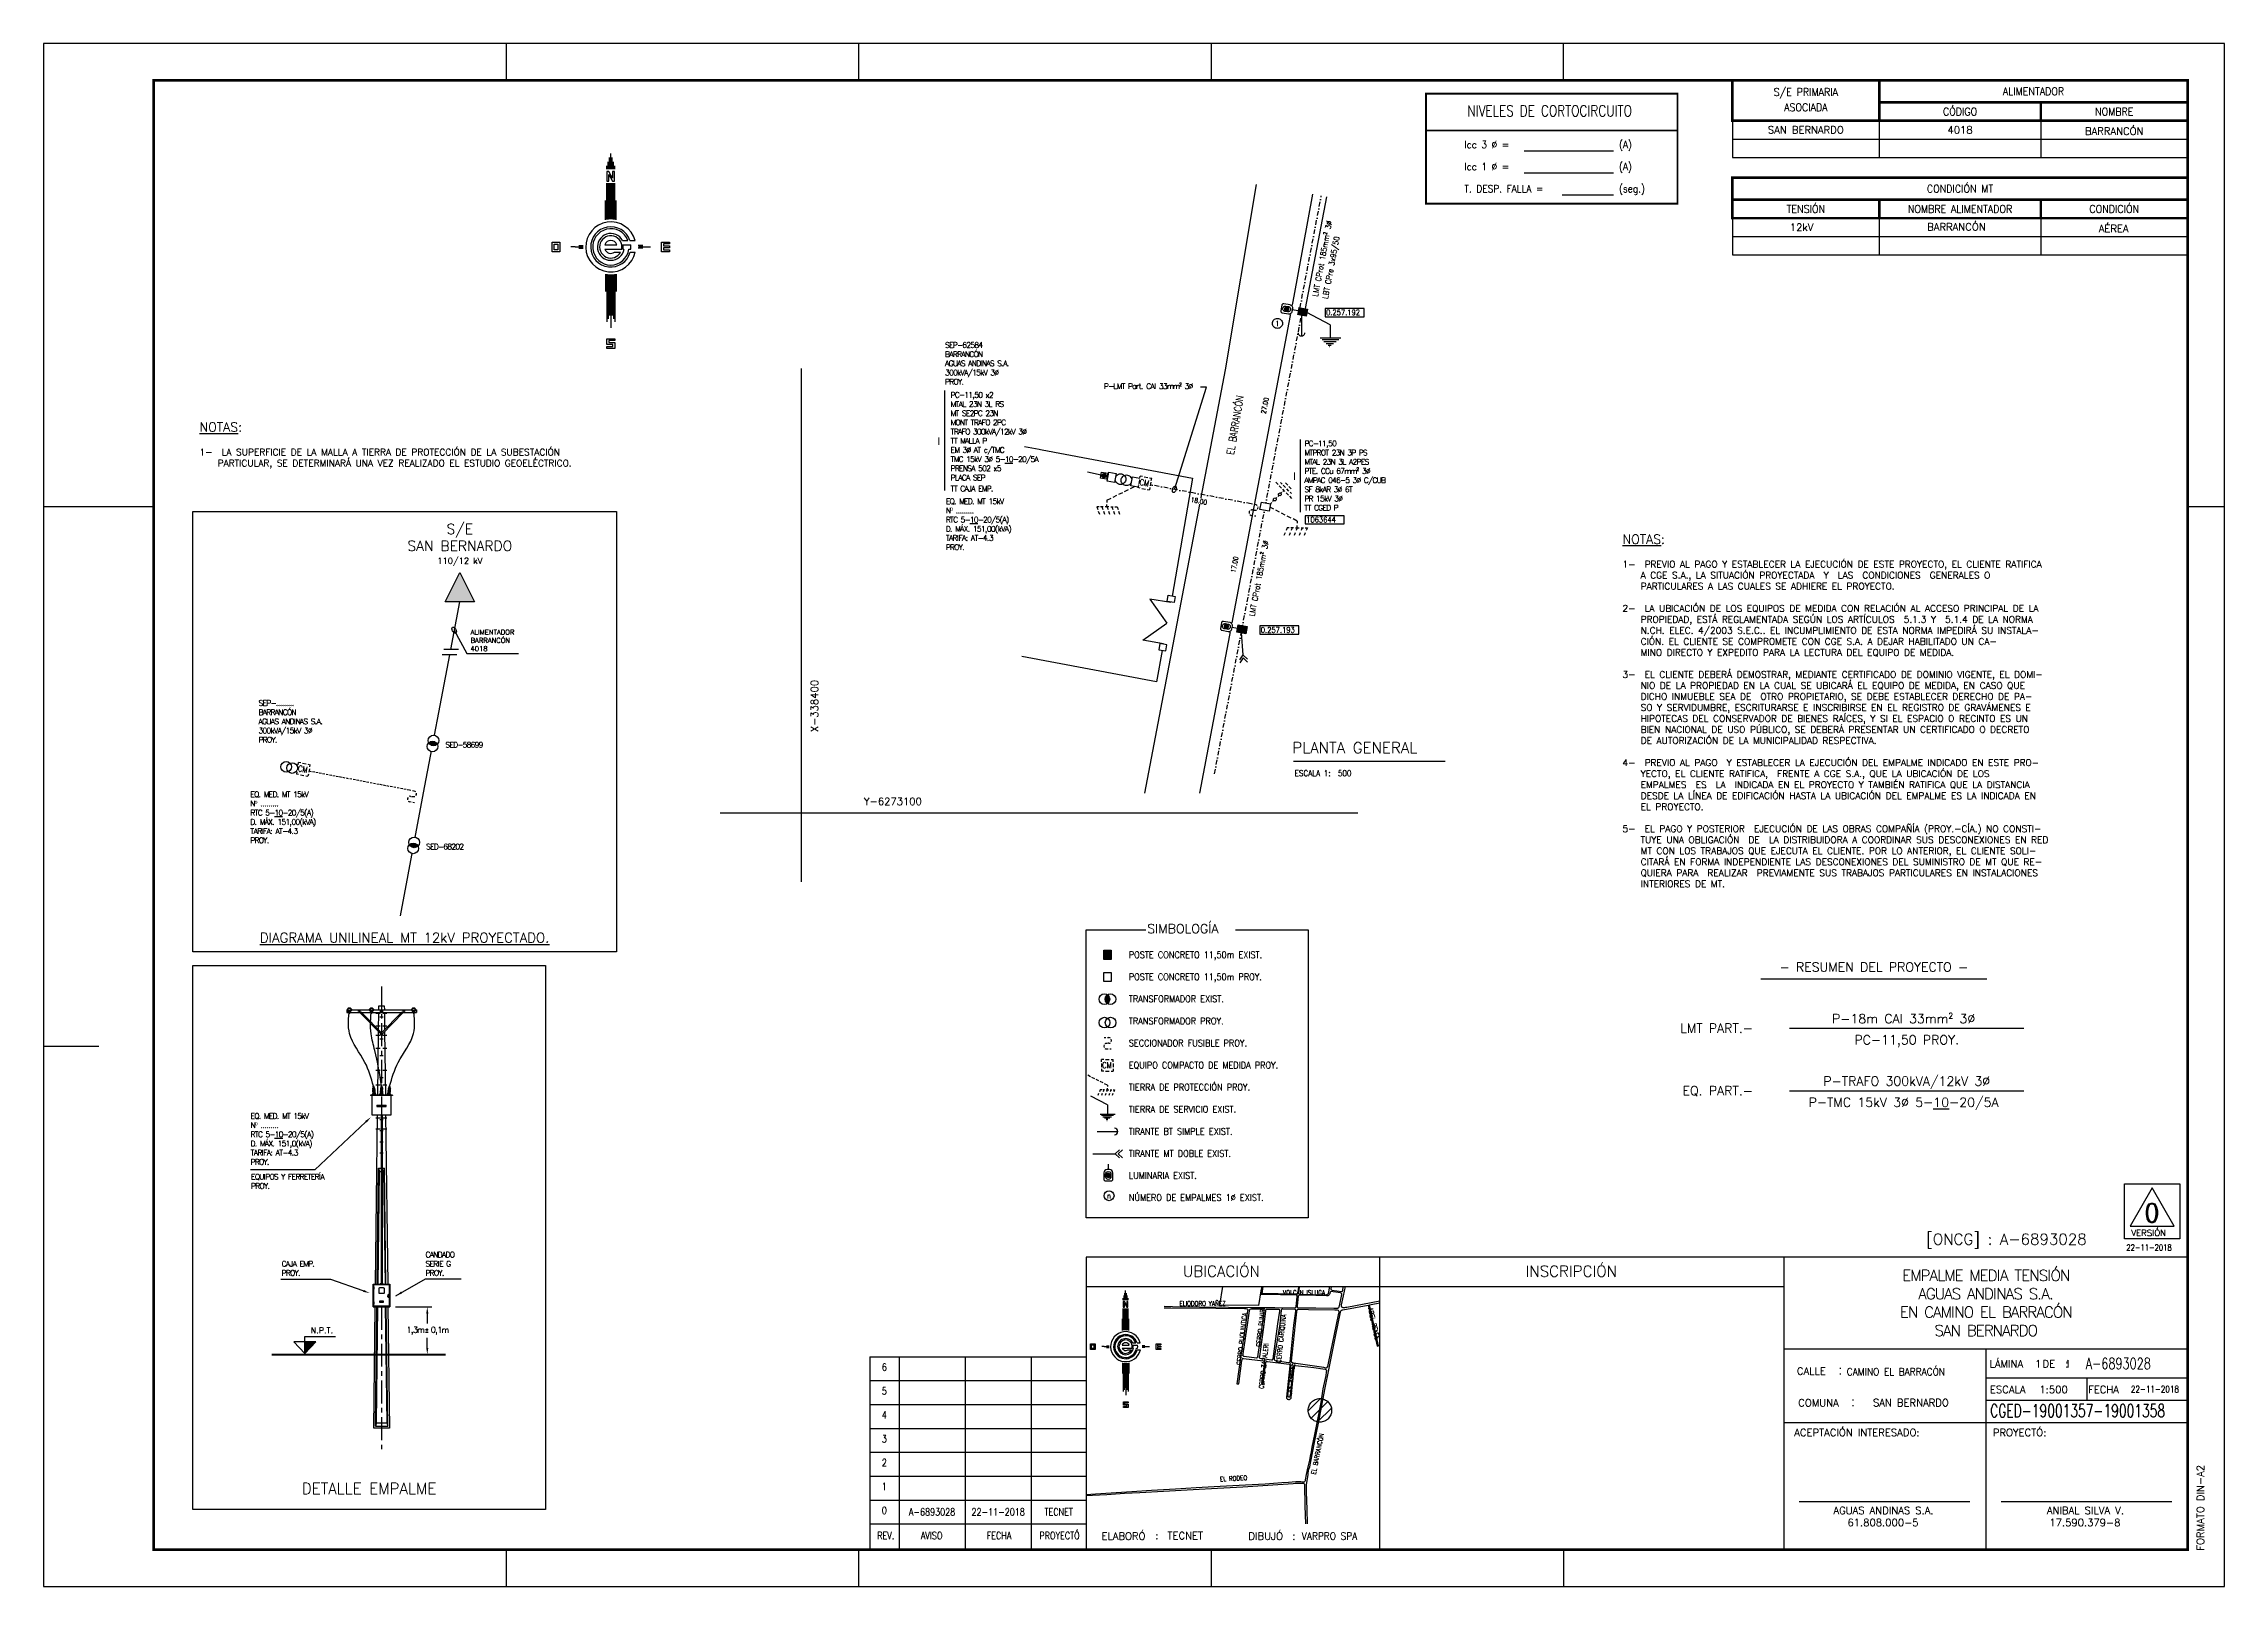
# Paper-space layout 'Presentación1' of a CAD drawing. Extents: x 325433 to 326027, y 6277626 to 6278046.
# The model-space entities are those that its viewports show. They can reach past a viewport. Long polylines and large blocks are cut down to what shows.
import ezdxf
from ezdxf.enums import TextEntityAlignment as Align

# ---------------------------------------------------------------- set-up
doc = ezdxf.new("R2010")
doc.units = 0
doc.header["$LTSCALE"] = 5
for name, pattern in [('CENTER', [2, 1.25, -0.25, 0.25, -0.25]), ('DASHDOTX2', [2, 1, -0.5, 0, -0.5]), ('DASHED', [0.75, 0.5, -0.25]), ('HIDDEN', [0.375, 0.25, -0.125])]:
    doc.linetypes.add(name, pattern=pattern)
for name, color, linetype in [('BOVEDAS-CAMARAS_E', 255, 'Continuous'), ('CALLES-URBANAS', 6, 'Continuous'), ('COTAS', 11, 'Continuous'), ('DIBUJO', 2, 'Continuous'), ('DUCTOS_SUBT', 7, 'DUCTOS_SUBT'), ('EQUIPOS', 240, 'Continuous'), ('EQUIPOS_E', 240, 'Continuous'), ('EQUIPOS_P', 240, 'Continuous'), ('ESTRUCTURAS', 42, 'Continuous'), ('ESTRUCTURAS_E', 42, 'Continuous'), ('ESTRUCTURAS_P', 42, 'Continuous'), ('FORMATO', 20, 'Continuous'), ('GRILLA', 254, 'Continuous'), ('LBT_A_E', 100, 'Continuous'), ('LINEA-EDIFICACION-RURAL', 21, 'LINEA_CERCA'), ('LMT_A_E', 10, 'DASHDOTX2'), ('NOMBRE-CALLE', 2, 'Continuous'), ('Numero', 42, 'Continuous'), ('POSTES_E', 41, 'Continuous'), ('POSTES_P', 41, 'Continuous'), ('PUNTO-DE-INTERES', 254, 'Continuous'), ('TEXTO', 2, 'Continuous'), ('TEXTO-BT_P', 151, 'Continuous'), ('TEXTO-MT_P', 1, 'Continuous'), ('TEXTO-RESUMEN-PROYECTO', 255, 'Continuous'), ('VENTANA', 7, 'Continuous')]:
    doc.layers.add(name, color=color, linetype=linetype)
doc.layers.get('VENTANA').off()
doc.styles.add('2mm', font='simplex.shx', dxfattribs={"width": 0.8, "height": 0.65})
doc.styles.add('ROMANC', font='romanc', dxfattribs={"height": 2})
doc.styles.add('ROMAND', font='romand.shx', dxfattribs={"height": 2})
doc.styles.add('ROMANS', font='romans.shx', dxfattribs={"height": 1})
doc.styles.add('ROMANT', font='romant.shx', dxfattribs={"height": 2})
doc.styles.add('SANSSERIF', font='sas_____.pfb', dxfattribs={"height": 3})
doc.styles.get("Standard").update_dxf_attribs({"font": '', "height": 2})
doc.styles.get('Standard').set_extended_font_data('Arial Black', bold=True)
doc.linetypes.add('DUCTOS_SUBT', pattern='A,0.5,[130,ltypeshp.shx,S=0.5,R=90,X=0,Y=-0.0375],0,[132,ltypeshp.shx,S=0.01875,R=0,X=0,Y=-0.01875],0.05', length=0.55)
doc.linetypes.add('LINEA_CERCA', pattern='A,4,-0.01,["X",Standard,S=0.3,R=0,X=-0.1,Y=-0.15],0', length=4.01)
doc.dimstyles.new('COTA 1000', dxfattribs={"dimtxt": 1.8, "dimasz": 1.8, "dimexe": 2.5, "dimexo": 2.5, "dimgap": 1.2, "dimtad": 0, "dimtih": 1, "dimtoh": 1, "dimdec": 0, "dimzin": 0, "dimdsep": 46, "dimtxsty": 'ROMANS', "dimcen": 0, "dimclrd": 11, "dimclre": 11, "dimclrt": 256, "dimadec": 0, "dimazin": 0, "dimtfac": 1, "dimtdec": 0, "dimtofl": 0, "dimtmove": 0, "dimatfit": 3, "dimfxlon": 1, "dimtfill": 1, "dimtolj": 1, "dimtzin": 0, "dimarcsym": 0})
doc.dimstyles.new('ELIPSE 500', dxfattribs={"dimtxt": 0.9, "dimasz": 0.9, "dimexe": 2.5, "dimexo": 2.5, "dimgap": 1.2, "dimtad": 0, "dimtih": 1, "dimtoh": 1, "dimdec": 0, "dimzin": 0, "dimdsep": 46, "dimtxsty": 'ROMANS', "dimblk": 'ELLIP', "dimcen": 0, "dimclrd": 11, "dimclre": 11, "dimclrt": 256, "dimadec": 0, "dimazin": 0, "dimtfac": 1, "dimtdec": 0, "dimtofl": 0, "dimtmove": 0, "dimatfit": 3, "dimldrblk": 'ELLIP', "dimfxlon": 1, "dimtolj": 1, "dimtzin": 0, "dimarcsym": 0})
doc.dimstyles.new('GRILLA X 500', dxfattribs={"dimtxt": 0.5, "dimasz": 1.8, "dimexe": 1.25, "dimexo": 0.625, "dimtad": 0, "dimdec": 0, "dimtxsty": 'ROMANS', "dimblk": 'NONE', "dimcen": 2.5, "dimse1": 1, "dimse2": 1, "dimsd1": 1, "dimsd2": 1, "dimclrd": 256, "dimclrt": 256, "dimadec": 0, "dimazin": 0, "dimtfac": 1, "dimtdec": 0, "dimtmove": 0, "dimatfit": 3, "dimldrblk": 'NONE', "dimfxlon": 1, "dimtfill": 1, "dimlwd": -1, "dimarcsym": 2})
doc.dimstyles.new('GRILLA Y 500', dxfattribs={"dimtxt": 0.5, "dimasz": 1.8, "dimexe": 1.25, "dimexo": 0.625, "dimtad": 0, "dimdec": 0, "dimtxsty": 'ROMANS', "dimblk": 'NONE', "dimcen": 2.5, "dimse1": 1, "dimse2": 1, "dimsd1": 1, "dimsd2": 1, "dimclrd": 256, "dimclrt": 256, "dimadec": 0, "dimazin": 0, "dimtfac": 1, "dimtdec": 0, "dimtmove": 0, "dimatfit": 3, "dimldrblk": 'NONE', "dimfxlon": 1, "dimtfill": 1, "dimlwd": -1, "dimarcsym": 2})
doc.dimstyles.new('VANO 500', dxfattribs={"dimtxt": 0.65, "dimasz": 1.8, "dimexe": 0, "dimexo": 8, "dimgap": 1.2, "dimtad": 0, "dimdec": 0, "dimzin": 0, "dimdsep": 46, "dimtxsty": '2mm', "dimblk": 'NONE', "dimcen": 0, "dimse1": 1, "dimse2": 1, "dimsd1": 1, "dimsd2": 1, "dimclrd": 7, "dimclrt": 2, "dimadec": 0, "dimazin": 0, "dimtfac": 1, "dimtdec": 0, "dimtofl": 0, "dimtmove": 0, "dimatfit": 3, "dimldrblk": 'NONE', "dimfxl": 1, "dimtfill": 1, "dimtolj": 1, "dimtzin": 0, "dimlwd": 25, "dimarcsym": 0})

psp = doc.layouts.new('Presentación1')

# ---------------------------------------------------------------- texts
at = {"layer": 'FORMATO', "color": 3}
for s, height, style, p in [('0', 5, 'ROMANC', (326005.55, 6277725.25)), ('UBICACIÓN', 3, 'ROMANS', (325743.76, 6277710.36)), ('INSCRIPCIÓN', 3, 'ROMANS', (325837.06, 6277710.36))]:
    psp.add_text(s, height=height, dxfattribs=dict(at, style=style)).set_placement(p)
at = {"layer": 'FORMATO', "color": 31, "style": 'ROMANS'}
psp.add_text('[ONCG] : A-6893028', height=3, dxfattribs=at).set_placement((325989.92, 6277719.08), align=Align.RIGHT)
at = {"layer": 'FORMATO', "color": 1, "style": 'ROMANS', "width": 0.8}
psp.add_text('22-11-2018', height=1.7, dxfattribs=at).set_placement((326000.72, 6277717.46))
at = {"layer": 'FORMATO', "color": 1, "style": 'ROMANS'}
psp.add_text('VERSIÓN', height=1.7, dxfattribs=at).set_placement((326002.07, 6277721.46))
at = {"layer": 'FORMATO', "color": 31, "lineweight": -3, "style": 'ROMANT', "width": 0.8}
for s, p in [('6', (325662.41, 6277684.76)), ('5', (325662.41, 6277678.26)), ('4', (325662.41, 6277671.76)), ('3', (325662.41, 6277665.26)), ('2', (325662.41, 6277658.76)), ('1', (325662.41, 6277652.26)), ('0', (325662.41, 6277645.76)), ('PROYECTÓ', (325710.14, 6277638.88)), ('REV.', (325662.83, 6277638.88)), ('AVISO', (325675.31, 6277638.88)), ('FECHA', (325693.67, 6277638.88))]:
    psp.add_text(s, height=2, dxfattribs=at).set_placement(p, align=Align.CENTER)
at = {"layer": 'FORMATO', "color": 31}
for s, height, style, p in [('CALLE', 2, 'ROMANS', (325910.99, 6277683.69)), (':', 2.5, 'SANSSERIF', (325922.35, 6277683.69)), ('LÁMINA   DE  :', 2, 'ROMANS', (325963.45, 6277685.66)), ('1', 2, 'ROMANS', (325975.82, 6277685.64)), ('1', 2, 'ROMANS', (325983.97, 6277685.64)), ('ESCALA', 2, 'ROMANS', (325963.58, 6277678.65)), ('1:500', 2, 'ROMANT', (325977.05, 6277678.64)), ('FECHA', 2, 'ROMANS', (325990.31, 6277678.65)), ('COMUNA', 2, 'ROMANS', (325911.35, 6277675.04)), (':', 2.5, 'SANSSERIF', (325925.77, 6277675.04)), ('SAN BERNARDO', 2, 'ROMANT', (325931.72, 6277675.08)), ('ACEPTACIÓN INTERESADO:', 2, 'ROMANS', (325910.27, 6277666.94)), ('PROYECTÓ:', 2, 'ROMANS', (325964.35, 6277666.94))]:
    psp.add_text(s, height=height, dxfattribs=dict(at, style=style)).set_placement(p)
at = {"layer": 'FORMATO', "color": 31, "style": 'ROMANT'}
for s, height, width, p in [('CAMINO EL BARRACÓN ', 2, 0.9, (325924.58, 6277683.51)), ('22-11-2018', 1.8, 0.8, (326001.97, 6277678.87))]:
    psp.add_text(s, height=height, dxfattribs=dict(at, width=width)).set_placement(p)
at = {"layer": 'FORMATO', "color": 3, "style": 'ROMANT'}
for s, height, width, p in [('A-6893028', 3, 0.75, (325989.65, 6277685.24)), ('CGED-19001357-19001358', 3.5, 0.7, (325963.62, 6277672.14))]:
    psp.add_text(s, height=height, dxfattribs=dict(at, width=width)).set_placement(p)
at = {"layer": 'FORMATO', "color": 31, "style": 'ROMANS'}
for s, p in [('AGUAS ANDINAS S.A.', (325934.57, 6277645.74)), ('ANIBAL SILVA V.', (325989.57, 6277645.74)), ('61.808.000-5', (325934.44, 6277642.43)), ('17.590.379-8', (325989.44, 6277642.43))]:
    psp.add_text(s, height=2, dxfattribs=at).set_placement(p, align=Align.CENTER)
at = {"layer": 'FORMATO', "color": 31, "lineweight": -3, "style": 'ROMANT', "width": 0.8}
for s, p in [('A-6893028', (325675.43, 6277646.32)), ('22-11-2018', (325693.43, 6277646.32)), ('TECNET', (325709.93, 6277646.32))]:
    psp.add_text(s, height=2, dxfattribs=at).set_placement(p, align=Align.MIDDLE_CENTER)
at = {"layer": 'FORMATO', "color": 31, "linetype": 'Continuous', "style": 'ROMANT'}
for s, p in [('ELABORÓ', (325721.56, 6277638.76)), (':', (325736.22, 6277638.87)), ('TECNET', (325739.54, 6277638.87)), ('DIBUJÓ', (325761.58, 6277638.76)), (':', (325773.51, 6277638.77))]:
    psp.add_text(s, height=2, dxfattribs=at).set_placement(p)
at = {"layer": 'FORMATO', "color": 31, "linetype": 'Continuous', "style": 'ROMANT', "width": 0.9}
psp.add_text('VARPRO SPA', height=2, dxfattribs=at).set_placement((325776.12, 6277638.77))
at = {"layer": 'FORMATO', "color": 3, "insert": (325962.43, 6277703.22), "char_height": 3, "attachment_point": 5, "style": 'ROMANT'}
psp.add_mtext('{\\T0.9;EMPALME MEDIA TENSIÓN\\PAGUAS ANDINAS S.A.\\PEN CAMINO EL BARRACÓN\\PSAN BERNARDO}', dxfattribs=at)
at = {"layer": 'TEXTO', "color": 2, "insert": (325863.48, 6277912.4), "char_height": 1.8, "attachment_point": 1, "style": 'ROMANS'}
psp.add_mtext('{\\Fromant|c0;\\H1.389x;\\LNOTAS\\Fromans|c0;\\H0.9999x;\\l:}\\P\\P1-  PREVIO AL PAGO Y ESTABLECER LA EJECUCIÓN DE ESTE PROYECTO, EL CLIENTE RATIFICA\\P    A CGE S.A., LA SITUACIÓN PROYECTADA  Y  LAS  CONDICIONES  GENERALES O\\P    PARTICULARES A LAS CUALES SE ADHIERE EL PROYECTO.\\P\\P2-  LA UBICACIÓN DE LOS EQUIPOS DE MEDIDA CON RELACIÓN AL ACCESO PRINCIPAL DE LA\\P    PROPIEDAD, ESTÁ REGLAMENTADA SEGÚN LOS ARTÍCULOS  5.1.3 Y  5.1.4 DE LA NORMA\\P    N.CH. ELEC. 4/2003 S.E.C.. EL INCUMPLIMIENTO DE ESTA NORMA IMPEDIRÁ SU INSTALA-\\P    CIÓN. EL CLIENTE SE COMPROMETE CON CGE S.A. A DEJAR HABILITADO UN CA-\\P    MINO DIRECTO Y EXPEDITO PARA LA LECTURA DEL EQUIPO DE MEDIDA.\\P\\P3-  EL CLIENTE DEBERÁ DEMOSTRAR, MEDIANTE CERTIFICADO DE DOMINIO VIGENTE, EL DOMI-\\P    NIO DE LA PROPIEDAD EN LA CUAL SE UBICARÁ EL EQUIPO DE MEDIDA, EN CASO QUE\\P    DICHO INMUEBLE SEA DE  OTRO PROPIETARIO, SE DEBE ESTABLECER DERECHO DE PA-\\P    SO Y SERVIDUMBRE, ESCRITURARSE E INSCRIBIRSE EN EL REGISTRO DE GRAVÁMENES E\\P    HIPOTECAS DEL CONSERVADOR DE BIENES RAÍCES, Y SI EL ESPACIO O RECINTO ES UN\\P    BIEN NACIONAL DE USO PÚBLICO, SE DEBERÁ PRESENTAR UN CERTIFICADO O DECRETO\\P    DE AUTORIZACIÓN DE LA MUNICIPALIDAD RESPECTIVA.\\P\\P4-  PREVIO AL PAGO  Y ESTABLECER LA EJECUCIÓN DEL EMPALME INDICADO EN ESTE PRO-\\P    YECTO, EL CLIENTE RATIFICA,  FRENTE A CGE S.A., QUE LA UBICACIÓN DE LOS\\P    EMPALMES  ES  LA  INDICADA EN EL PROYECTO Y TAMBIÉN RATIFICA QUE LA DISTANCIA\\P    DESDE LA LÍNEA DE EDIFICACIÓN HASTA LA UBICACIÓN DEL EMPALME ES LA INDICADA EN\\P    EL PROYECTO.\\P\\P5-  EL PAGO Y POSTERIOR  EJECUCIÓN DE LAS OBRAS COMPAÑÍA (PROY.-CÍA.) NO CONSTI-\\P    TUYE UNA OBLIGACIÓN  DE  LA DISTRIBUIDORA A COORDINAR SUS DESCONEXIONES EN RED\\P    MT CON LOS TRABAJOS QUE EJECUTA EL CLIENTE. POR LO ANTERIOR, EL CLIENTE SOLI-\\P    CITARÁ EN FORMA INDEPENDIENTE LAS DESCONEXIONES DEL SUMINISTRO DE MT QUE RE-\\P    QUIERA PARA  REALIZAR  PREVIAMENTE SUS TRABAJOS PARTICULARES EN INSTALACIONES\\P    INTERIORES DE MT.', dxfattribs=at)
at = {"layer": 'TEXTO-RESUMEN-PROYECTO'}
for s, style, p in [('- RESUMEN DEL PROYECTO -', 'ROMANT', (325931.95, 6277793.43)), ('P-18m CAl 33mm² 3Ø ', 'ROMANS', (325940.91, 6277779.36)), ('PC-11,50 PROY.', 'ROMANS', (325940.91, 6277773.61)), ('P-TRAFO 300kVA/12kV 3Ø', 'ROMANS', (325940.91, 6277762.36)), ('P-TMC 15kV 3Ø 5-%%U10%%U-20/5A ', 'ROMANS', (325940.91, 6277756.61))]:
    psp.add_text(s, height=2.5, dxfattribs=dict(at, style=style)).set_placement(p, align=Align.CENTER)
at = {"layer": 'TEXTO-RESUMEN-PROYECTO', "style": 'ROMAND'}
for s, p in [('LMT PART.-', (325899.01, 6277778.01)), ('EQ. PART.-', (325899.01, 6277761.01))]:
    psp.add_text(s, height=2.5, dxfattribs=at).set_placement(p, align=Align.MIDDLE_RIGHT)

msp = doc.modelspace()

# ---------------------------------------------------------------- texts
at = {"insert": (338859.27, 6273198.42), "char_height": 1.8, "attachment_point": 5, "style": 'ROMANS'}
msp.add_mtext('{\\H0.9x;\\T0.8;1,3m  0,1m}', dxfattribs=at)
at = {"layer": 'NOMBRE-CALLE', "style": 'ROMANS', "width": 0.8}
for s, p in [('VOLCÁN ISLUGA', (344990.08, 6271987.47)), ('ELIODORO YAÑEZ', (344538.38, 6271939.71))]:
    msp.add_text(s, height=20, dxfattribs=at).set_placement(p)
for s, rotation, p in [('ABEL REYES', 282.4367, (345361.35, 6271929.7)), ('CERRO PUMIRI', 83.6495, (344892.91, 6271760.36)), ('CERRO PUQUINTICA', 83.6495, (344807.89, 6271680.45)), ('CERRO CARIQUINA', 83.6495, (344980.27, 6271689.85, 26651)), ('CERRO ZAPALERI', 83.6495, (344905.09, 6271577.35)), ('LAS TORRES', 83.6495, (345026.43, 6271547.57)), ('EL BARRANCÓN', 78.4827, (345132.2, 6271204.1)), ('EL RODEO', 3.307, (344715.37, 6271174.5))]:
    msp.add_text(s, height=20, rotation=rotation, dxfattribs=at).set_placement(p)
at = {"layer": 'Numero', "style": 'ROMANS', "width": 0.9}
for s, p in [('LMT CProt 185mm² 3Ø', (338470.33, 6273170.23)), ('LBT CPre 3x95/50', (338471.69, 6273169.93))]:
    msp.add_text(s, height=0.75, rotation=79.2606, dxfattribs=at).set_placement(p)
msp.add_text('0.257.192', height=0.75, dxfattribs=at).set_placement((338471.46, 6273167.76))
at = {"layer": 'TEXTO', "style": 'ROMANT'}
msp.add_text('SIMBOLOGÍA', height=1.25, dxfattribs=at).set_placement((338803.09, 6273348.4))
at = {"layer": 'TEXTO', "style": 'ROMANS', "width": 0.9}
for s, p in [('POSTE CONCRETO 11,50m EXIST.', (338800.58, 6273345.02)), ('POSTE CONCRETO 11,50m PROY.', (338800.58, 6273342.02)), ('TRANSFORMADOR EXIST.', (338800.58, 6273339.01)), ('TRANSFORMADOR PROY.', (338800.58, 6273336)), ('SECCIONADOR FUSIBLE PROY.', (338800.58, 6273333)), ('EQUIPO COMPACTO DE MEDIDA PROY.', (338800.58, 6273329.99)), ('TIERRA DE PROTECCIÓN PROY.', (338800.58, 6273326.99)), ('TIERRA DE SERVICIO EXIST.', (338800.58, 6273323.98)), ('TIRANTE BT SIMPLE EXIST.', (338800.58, 6273320.98)), ('TIRANTE MT DOBLE EXIST.', (338800.58, 6273317.97)), ('LUMINARIA EXIST.', (338800.58, 6273314.96)), ('NÚMERO DE EMPALMES 1Ø EXIST.', (338800.58, 6273311.96))]:
    msp.add_text(s, height=0.9, dxfattribs=at).set_placement(p)
at = {"layer": 'TEXTO', "style": 'ROMANT', "width": 0.8}
msp.add_text('EL BARRANCÓN', height=1, rotation=80.4687, dxfattribs=at).set_placement((338459.08, 6273152.8, 26651), align=Align.MIDDLE_CENTER)
at = {"layer": 'TEXTO', "style": 'ROMANS'}
for s, insert, char_height, attachment_point in [('{\\Fromant|c0;DETALLE EMPALME}', (338843.41, 6273153.96), 3, 8), ('{\\Fromant|c0;\\H1.667X;S/E\\PSAN BERNARDO\\P}110/12 kV', (338831.68, 6273131.99), 0.8287, 8), ('{\\H0.9x;ALIMENTADOR\\PBARRANCÓN\\P4018}', (338833.14, 6273120.38), 0.75, 7), ('{\\Fromant|c0;\\H1.667X;\\LDIAGRAMA UNILINEAL MT 12kV PROYECTADO.}', (338824.16, 6273080.72), 0.8, 8)]:
    msp.add_mtext(s, dxfattribs=dict(at, insert=insert, char_height=char_height, attachment_point=attachment_point))
at = {"layer": 'TEXTO', "color": 2, "insert": (338792.72, 6273055.07), "char_height": 1.8, "attachment_point": 1, "style": 'ROMANS'}
msp.add_mtext('{\\Fromant|c0;\\H1.389x;\\L\\C256;NOTAS\\Fromans|c0;\\H0.9999x;\\l:}\\P\\P1-  LA SUPERFICIE DE LA MALLA A TIERRA DE PROTECCIÓN DE LA SUBESTACIÓN\\P    PARTICULAR, SE DETERMINARÁ UNA VEZ REALIZADO EL ESTUDIO GEOELÉCTRICO.  ', dxfattribs=at)

# ---------------------------------------------------------------- blocks, each defined once
blk = doc.blocks.new('A2-420x594')
at = {"layer": 'FORMATO', "color": 6}
blk.add_lwpolyline([(-584, -10), (10, -10), (10, 410), (-584, 410)], close=True, dxfattribs=at)
for points in [[(-458, 410), (-458, 400)], [(-362, 410), (-362, 400)], [(-266, 410), (-266, 400)], [(-170, 400), (-170, 410)], [(-584, 284), (-554, 284)], [(0, 284), (10, 284)], [(-569, 137), (-584, 137)], [(-458, 0), (-458, -10)], [(-362, 0), (-362, -10)], [(-266, 0), (-266, -10)], [(-170, 0), (-170, -10)]]:
    blk.add_lwpolyline(points, dxfattribs=at)
at = {"layer": 'FORMATO', "const_width": 0.7}
blk.add_lwpolyline([(-554, 0), (0, 0), (0, 400), (-554, 400)], close=True, dxfattribs=at)
at = {"layer": 'FORMATO', "color": 6, "style": 'ROMANS'}
blk.add_text('FORMATO DIN-A2', height=2, rotation=90, dxfattribs=at).set_placement((4.45, -0.27))
blk = doc.blocks.new('*U14')
at = {"layer": 'FORMATO'}
blk.add_blockref('A2-420x594', (-10, 10), dxfattribs=at)
blk = doc.blocks.new('NORTE-CGE')
at = {"layer": 'FORMATO', "color": 11, "linetype": 'Continuous'}
for p, q in [((-0.38, 21.12), (-0.38, 24.3)), ((0.35, 21.12), (0.35, 24.3)), ((-1.1, 21.12), (-1.1, 22.06)), ((-0.74, 21.12), (-0.74, 23.18)), ((0.71, 21.12), (0.71, 23.18)), ((1.07, 21.12), (1.07, 22.06)), ((-1.45, 7.4), (-1.46, 12.6)), ((-1.09, 7.45), (-1.1, 17.31)), ((-0.73, 7.5), (-0.74, 17.31)), ((-0.37, 7.52), (-0.37, 17.31)), ((0.35, 7.53), (0.35, 17.31)), ((0.72, 7.5), (0.71, 17.31)), ((1.08, 7.46), (1.07, 17.31)), ((1.44, 7.4), (1.44, 12.6)), ((-8.69, 0.36), (-7.5, 0.36)), ((8.68, 0.37), (7.49, 0.37)), ((-8.69, -0.37), (-7.5, -0.37)), ((8.68, -0.36), (7.49, -0.36)), ((-1.45, -7.4), (-1.44, -12.18)), ((-1.09, -7.45), (-1.08, -20.41)), ((-0.72, -7.5), (-0.72, -19.54)), ((-0.36, -7.52), (-0.36, -18.66)), ((0.36, -7.52), (0.37, -18.66)), ((0.72, -7.5), (0.73, -19.54)), ((1.09, -7.45), (1.09, -20.41)), ((1.45, -7.4), (1.45, -12.17))]:
    blk.add_line(p, q, dxfattribs=at)
at = {"layer": 'FORMATO', "color": 2, "linetype": 'Continuous'}
for p, q in [((-0.01, 21.12), (-0.02, 25.42)), ((-0.01, 8.66), (-0.01, 17.31)), ((-0.01, 7.53), (-0.01, 8.66)), ((-9.69, 0), (-7.52, 0)), ((8.68, 0.01), (7.5, 0)), ((8.68, 0.01), (10.85, 0.01)), ((-9.69, 0), (-10.87, 0)), ((0, -7.53), (0, -8.52)), ((0, -8.52), (0.01, -21.99))]:
    blk.add_line(p, q, dxfattribs=at)
at = {"layer": 'FORMATO', "color": 3, "linetype": 'Continuous'}
for p, q in [((-1.1, 20.54), (-1.1, 17.91)), ((-0.57, 20.54), (-1.1, 20.54)), ((-1.1, 17.91), (-0.57, 17.91)), ((0.49, 18.73), (-0.57, 20.54)), ((-0.57, 17.91), (-0.57, 19.75)), ((-0.57, 19.75), (0.5, 17.91)), ((1.04, 20.54), (0.49, 20.54)), ((0.49, 20.54), (0.49, 18.73)), ((0.5, 17.91), (1.04, 17.91)), ((1.04, 17.91), (1.04, 20.54))]:
    blk.add_line(p, q, dxfattribs=at)
at = {"layer": 'FORMATO', "color": 1, "linetype": 'Continuous'}
for p, q in [((-1.66, 0.6), (1.65, 0.6)), ((5.18, 1.74), (6.59, 1.74)), ((-1.65, -0.62), (2.97, -0.62)), ((1.01, -1.44), (2.67, -1.44)), ((5.27, -1.44), (6.67, -1.44))]:
    blk.add_line(p, q, dxfattribs=at)
at = {"layer": 'FORMATO', "color": 6, "linetype": 'Continuous'}
for p, q in [((3.22, 1.72), (4.62, 1.72)), ((3.28, 0.6), (5.43, 0.6)), ((3.27, -0.64), (3.59, -0.64)), ((4.89, -0.64), (5.43, -0.64))]:
    blk.add_line(p, q, dxfattribs=at)
at = {"layer": 'FORMATO', "color": 3, "linetype": 'Continuous'}
blk.add_lwpolyline([(-16.01, 1.32), (-13.87, 1.32), (-13.87, -1.32), (-16.01, -1.32), (-16.01, 1.32)], dxfattribs=at)
for points in [[(-15.46, 0.77), (-14.42, 0.77), (-14.42, -0.77), (-15.46, -0.77)], [(14.38, -0.78), (15.99, -0.78), (15.99, -1.31), (13.85, -1.31), (13.85, 1.32), (15.99, 1.32), (15.99, 0.8), (14.38, 0.8), (14.38, 0.27), (15.99, 0.27), (15.99, -0.26), (14.38, -0.26)], [(-1.06, -24.99), (1.08, -24.99), (1.08, -25.52), (-0.53, -25.52), (-0.53, -26.05), (1.08, -26.05), (1.08, -27.63), (-1.06, -27.63), (-1.06, -27.1), (0.52, -27.1), (0.52, -26.57), (-1.06, -26.57)]]:
    blk.add_lwpolyline(points, close=True, dxfattribs=at)
at = {"layer": 'FORMATO', "color": 1, "linetype": 'Continuous'}
for radius, start, end in [(6.82, 14.78565, 347.8447), (5.47, 18.55244, 344.76594), (3.04, 348.27611, 331.62781), (1.76, 20.01733, 160.04315), (1.76, 200.58713, 304.95607)]:
    blk.add_arc((0, 0), radius, start, end, dxfattribs=at)
at = {"layer": 'FORMATO', "color": 6, "linetype": 'Continuous'}
for radius, start, end in [(4.94, 20.42187, 352.56216), (3.65, 28.12164, 349.91386), (3.34, 348.95403, 10.28168), (5.47, 353.29255, 6.26976)]:
    blk.add_arc((0, 0), radius, start, end, dxfattribs=at)
blk = doc.blocks.new('CUADRO2.-1')
at = {"layer": 'FORMATO', "const_width": 0.7}
for points in [[(62, 7.63), (-62, 7.63), (-62, 18.63), (62, 18.63)], [(62, -18.88), (-62, -18.88), (-62, -7.88), (62, -7.88)]]:
    blk.add_lwpolyline(points, close=True, dxfattribs=at)
for points in [[(-22, 18.63), (-22, 7.63)], [(-22, 12.63), (62, 12.63)], [(22, 12.63), (22, 7.63)], [(-62, -13.88), (62, -13.88)], [(-22, -13.88), (-22, -18.88)], [(22, -13.88), (22, -18.88)]]:
    blk.add_lwpolyline(points, dxfattribs=at)
at = {"layer": 'FORMATO'}
for points in [[(-62, 7.63), (-62, 2.63)], [(-22, 7.63), (-22, 2.63)], [(22, 7.63), (22, 2.63)], [(62, 7.63), (62, 2.63)], [(-62, 2.63), (62, 2.63)], [(-62, 2.63), (-62, -2.37)], [(-22, 2.63), (-22, -2.37)], [(22, 2.63), (22, -2.37)], [(62, 2.63), (62, -2.37)], [(-62, -2.37), (62, -2.37)], [(-62, -18.88), (-62, -23.88)], [(-22, -18.88), (-22, -23.88)], [(22, -18.88), (22, -23.88)], [(62, -18.88), (62, -23.88)], [(-62, -23.88), (62, -23.88)], [(-62, -23.88), (-62, -28.88)], [(-62, -28.88), (62, -28.88)], [(-22, -23.88), (-22, -28.88)], [(22, -23.88), (22, -28.88)], [(62, -23.88), (62, -28.88)]]:
    blk.add_lwpolyline(points, dxfattribs=at)
at = {"layer": 'FORMATO', "color": 31, "style": 'ROMANT', "width": 0.9}
for s, p in [('S/E PRIMARIA', (-42, 15.43)), ('ASOCIADA', (-42, 11.29)), ('ALIMENTADOR', (20, 15.63)), ('CÓDIGO', (0, 10.13)), ('NOMBRE', (42, 10.13)), ('CONDICIÓN MT', (0, -10.88)), ('TENSIÓN', (-42, -16.38)), ('NOMBRE ALIMENTADOR', (0, -16.38)), ('CONDICIÓN', (42, -16.38))]:
    blk.add_text(s, height=2.1, dxfattribs=at).set_placement(p, align=Align.MIDDLE_CENTER)
at = {"layer": 'FORMATO', "color": 31, "style": 'ROMANS'}
for tag, p in [('SUBESTACIÓN', (-42, 5.13)), ('CÓDIGO', (0, 5.13)), ('NOMBRE', (42, 5.13)), ('SUBESTACIÓN', (-42, 0.13)), ('CÓDIGO', (0, 0.13)), ('NOMBRE', (42, 0.13)), ('TENSIÓN', (-43.16, -21.38)), ('NOMBRE', (-0.99, -20.94)), ('CONDICIÓN', (41.84, -21.38)), ('TENSIÓN', (-43.16, -26.38)), ('NOMBRE', (-0.99, -25.94)), ('CONDICIÓN', (41.84, -26.38))]:
    blk.add_attdef(tag, text='', height=2, dxfattribs=at).set_placement(p, align=Align.MIDDLE)
blk = doc.blocks.new('ESCALA')
at = {"layer": 'TEXTO'}
blk.add_lwpolyline([(-20.66, 0), (20.66, 0)], dxfattribs=at)
at = {"layer": 'TEXTO', "color": 7, "style": 'ROMANT'}
blk.add_text('PLANTA GENERAL', height=3, dxfattribs=at).set_placement((-21.02, 2.16))
at = {"layer": 'TEXTO', "style": 'ROMANS', "width": 0.9}
blk.add_text('ESCALA 1:', height=1.6, dxfattribs=at).set_placement((-20.39, -4.09))
at = {"layer": 'TEXTO', "ltscale": 5, "style": 'ROMANS', "width": 0.9}
blk.add_attdef('ESCALA', (-8.6, -4.09), '', height=1.6, dxfattribs=at)
blk = doc.blocks.new('NIV_CCTO')
at = {"layer": 'FORMATO', "const_width": 0.5}
blk.add_lwpolyline([(-34.25, 0), (-34.25, 29.95), (34.25, 29.95), (34.25, 0)], close=True, dxfattribs=at)
blk.add_lwpolyline([(-34.25, 19.95), (34.25, 19.95)], dxfattribs=at)
at = {"layer": 'FORMATO', "color": 6}
for points in [[(-7.53, 14.4), (16.84, 14.4)], [(-7.53, 8.4), (16.84, 8.4)], [(2.87, 2.4), (16.84, 2.4)]]:
    blk.add_lwpolyline(points, dxfattribs=at)
at = {"layer": 'FORMATO', "style": 'ROMANT', "width": 0.8}
blk.add_text('NIVELES DE CORTOCIRCUITO', height=3, dxfattribs=at).set_placement((-0.58, 25.27), align=Align.MIDDLE)
at = {"layer": 'FORMATO', "style": 'ROMANS', "width": 0.9}
for s, p in [('Icc 3 %%c = ', (-23.8, 15.09)), ('(A)', (18.3, 15.09)), ('Icc 1 %%c =', (-23.8, 9.09)), ('(A)', (18.3, 9.09)), ('T. DESP. FALLA =', (-23.8, 3.09)), ('(seg.)', (18.3, 3.09))]:
    blk.add_text(s, height=2, dxfattribs=at).set_placement(p)
at = {"layer": 'FORMATO', "color": 31, "lineweight": -3, "style": 'ROMANT', "width": 0.8}
for tag, p in [('ICC-3%%C', (4.65, 15.04)), ('ICC-1%%C', (4.65, 9.04)), ('SEG.', (10.35, 3.04))]:
    blk.add_attdef(tag, text='', height=2.25, dxfattribs=at).set_placement(p, align=Align.CENTER)
blk = doc.blocks.new('PC-11-5_E')
at = {"layer": 'POSTES_E'}
blk.add_lwpolyline([(-1, 1.25), (1, 1.25), (1, -1.25), (-1, -1.25)], close=True, dxfattribs=at)
blk.add_solid([(-1, 1.25), (1, 1.25), (-1, -1.25), (1, -1.25)], dxfattribs=at)
blk = doc.blocks.new('*U32')
at = {"color": 50}
blk.add_wipeout([(-1.23, -4.09), (-1.23, 0), (1.23, 0), (1.23, -4.09), (1.23, -4.11), (1.23, -4.14), (1.23, -4.16), (1.22, -4.18), (1.22, -4.2), (1.21, -4.22), (1.21, -4.24), (1.2, -4.26), (1.19, -4.28), (1.18, -4.3), (1.17, -4.32), (1.16, -4.34), (1.14, -4.36), (1.13, -4.38), (1.12, -4.39), (1.1, -4.41), (1.08, -4.42), (1.07, -4.44), (1.05, -4.45), (1.03, -4.46), (1.02, -4.47), (1.02, -4.47), (1, -4.49), (0.98, -4.5), (0.95, -4.51), (0.93, -4.51), (0.91, -4.52), (0.89, -4.53), (0.87, -4.53), (0.85, -4.54), (0.83, -4.54), (0.8, -4.54), (0.78, -4.54), (-0.78, -4.54), (-0.8, -4.54), (-0.81, -4.54), (-0.83, -4.54), (-0.84, -4.54), (-0.85, -4.53), (-0.87, -4.53), (-0.88, -4.53), (-0.89, -4.53), (-0.9, -4.52), (-0.91, -4.52), (-0.92, -4.52), (-0.93, -4.51), (-0.94, -4.51), (-0.95, -4.51), (-0.96, -4.5), (-0.98, -4.5), (-0.99, -4.49), (-1.01, -4.48), (-1.03, -4.47), (-1.04, -4.46), (-1.06, -4.44), (-1.08, -4.43), (-1.09, -4.42), (-1.1, -4.41), (-1.11, -4.4), (-1.12, -4.39), (-1.12, -4.38), (-1.13, -4.37), (-1.14, -4.37), (-1.14, -4.36), (-1.15, -4.35), (-1.16, -4.33), (-1.17, -4.31), (-1.18, -4.29), (-1.19, -4.28), (-1.2, -4.26), (-1.21, -4.24), (-1.21, -4.22), (-1.22, -4.2), (-1.22, -4.18), (-1.23, -4.15), (-1.23, -4.12)], dxfattribs=at)
at = {"layer": 'EQUIPOS_E', "linetype": 'Continuous'}
blk.add_hatch(color=50, dxfattribs=at).paths.add_polyline_path([(0.72, -3.42, 0.8991), (-0.72, -2.72, 0.8991)])
at = {"layer": 'EQUIPOS_E', "color": 50, "linetype": 'Continuous'}
blk.add_line((0, 0), (0, -1.46), dxfattribs=at)
for points in [[(0.33, -1.46), (-0.33, -1.46, 0.414214), (-1.23, -2.36), (-1.23, -4.09, 0.414214), (-0.78, -4.54), (0.78, -4.54, 0.414214), (1.23, -4.09), (1.23, -2.36, 0.414214)], [(-0.72, -2.72), (-0.72, -2.72, -1), (0.72, -2.72), (0.72, -2.72), (0.72, -3.42, -1), (-0.72, -3.42)]]:
    blk.add_lwpolyline(points, format="xyb", close=True, dxfattribs=at)
blk = doc.blocks.new('*D37')
at = {"layer": 'Defpoints', "color": 0, "linetype": 'HIDDEN', "ltscale": 0.25, "transparency": 16777216}
for p in [(338477.05, 6273227.62), (338479.44, 6273227.17), (338468.23, 6273168.22)]:
    blk.add_point(p, dxfattribs=at)
at = {"layer": 'COTAS', "color": 2, "linetype": 'HIDDEN', "ltscale": 0.25, "transparency": 16777216, "insert": (338471.45, 6273198.15), "char_height": 0.65, "attachment_point": 5, "rotation": 79.2247, "style": '2mm', "bg_fill": 3, "box_fill_scale": 1.1, "bg_fill_color": 256, "bg_fill_true_color": 13158600, "bg_fill_transparency": 0}
blk.add_mtext('\\A1;60.00', dxfattribs=at)
blk = doc.blocks.new('_None')
blk = doc.blocks.new('*D38')
at = {"layer": 'Defpoints', "color": 0, "linetype": 'HIDDEN', "ltscale": 0.25, "transparency": 16777216}
for p in [(338468.23, 6273168.22), (338460.6, 6273142.19), (338463.17, 6273141.7)]:
    blk.add_point(p, dxfattribs=at)
at = {"layer": 'COTAS', "color": 2, "linetype": 'HIDDEN', "ltscale": 0.25, "transparency": 16777216, "insert": (338463.13, 6273155.45), "char_height": 0.65, "attachment_point": 5, "rotation": 79.2021, "style": '2mm', "bg_fill": 3, "box_fill_scale": 1.1, "bg_fill_color": 256, "bg_fill_true_color": 13158600, "bg_fill_transparency": 0}
blk.add_mtext('\\A1;27.00', dxfattribs=at)
blk = doc.blocks.new('*D39')
at = {"layer": 'Defpoints', "color": 0, "linetype": 'HIDDEN', "ltscale": 0.25, "transparency": 16777216}
for p in [(338463.17, 6273141.7), (338457.52, 6273125.45), (338460.22, 6273124.97)]:
    blk.add_point(p, dxfattribs=at)
at = {"layer": 'COTAS', "color": 2, "linetype": 'HIDDEN', "ltscale": 0.25, "transparency": 16777216, "insert": (338459, 6273133.81), "char_height": 0.65, "attachment_point": 5, "rotation": 80, "style": '2mm', "bg_fill": 3, "box_fill_scale": 1.1, "bg_fill_color": 256, "bg_fill_true_color": 13158600, "bg_fill_transparency": 0}
blk.add_mtext('\\A1;17.00', dxfattribs=at)
blk = doc.blocks.new('*U21')
at = {"layer": 'ESTRUCTURAS_E', "ltscale": 5}
blk.add_line((0, 0), (8.01, 0), dxfattribs=at)
for points in [[(9.65, 1.52), (8.01, 0), (9.65, -1.37)], [(10.75, 1.52), (9.11, 0), (10.75, -1.37)]]:
    blk.add_lwpolyline(points, dxfattribs=at)
blk = doc.blocks.new('PC-11-5_P')
blk.add_wipeout([(-1, 1.25), (1, 1.25), (1, -1.25), (-1, -1.25)]).dxf.layer = 'POSTES_E'
at = {"layer": 'POSTES_E'}
blk.add_lwpolyline([(-1, 1.25), (1, 1.25), (1, -1.25), (-1, -1.25)], close=True, dxfattribs=at)
blk = doc.blocks.new('TRAF-A_P')
blk.add_wipeout([(-0.83, 1.45), (-2.28, 1.45), (-2.28, -1.25), (-1.57, -1.25), (-1.56, -1.25), (-1.55, -1.26), (-1.53, -1.27), (-1.51, -1.28), (-1.5, -1.29), (-1.48, -1.3), (-1.46, -1.3), (-1.45, -1.31), (-1.43, -1.32), (-1.41, -1.33), (-1.4, -1.33), (-1.38, -1.34), (-1.36, -1.35), (-1.35, -1.35), (-1.33, -1.36), (-1.31, -1.37), (-1.3, -1.37), (-1.28, -1.38), (-1.26, -1.38), (-1.24, -1.39), (-1.23, -1.39), (-1.21, -1.4), (-1.19, -1.4), (-1.17, -1.41), (-1.16, -1.41), (-1.14, -1.42), (-1.12, -1.42), (-1.1, -1.42), (-1.08, -1.43), (-1.07, -1.43), (-1.05, -1.43), (-1.03, -1.44), (-1.01, -1.44), (-0.99, -1.44), (-0.98, -1.44), (-0.96, -1.44), (-0.94, -1.45), (-0.92, -1.45), (-0.9, -1.45), (-0.89, -1.45), (-0.87, -1.45), (-0.85, -1.45), (-0.83, -1.45), (0.83, -1.45), (0.85, -1.45), (0.87, -1.45), (0.89, -1.45), (0.9, -1.45), (0.92, -1.45), (0.94, -1.45), (0.96, -1.44), (0.98, -1.44), (0.99, -1.44), (1.01, -1.44), (1.03, -1.44), (1.05, -1.43), (1.07, -1.43), (1.08, -1.43), (1.1, -1.42), (1.12, -1.42), (1.14, -1.42), (1.16, -1.41), (1.17, -1.41), (1.19, -1.4), (1.21, -1.4), (1.23, -1.39), (1.24, -1.39), (1.26, -1.38), (1.28, -1.38), (1.3, -1.37), (1.31, -1.37), (1.33, -1.36), (1.35, -1.35), (1.36, -1.35), (1.38, -1.34), (1.4, -1.33), (1.41, -1.33), (1.43, -1.32), (1.45, -1.31), (1.46, -1.3), (1.48, -1.3), (1.5, -1.29), (1.51, -1.28), (1.53, -1.27), (1.55, -1.26), (1.56, -1.25), (1.57, -1.25), (2.28, -1.25), (2.28, 1.45), (0.83, 1.45), (0.81, 1.45), (0.79, 1.45), (0.78, 1.45), (0.76, 1.45), (0.74, 1.45), (0.72, 1.45), (0.7, 1.44), (0.69, 1.44), (0.67, 1.44), (0.65, 1.44), (0.63, 1.44), (0.61, 1.43), (0.59, 1.43), (0.58, 1.43), (0.56, 1.42), (0.54, 1.42), (0.52, 1.42), (0.51, 1.41), (0.49, 1.41), (0.47, 1.4), (0.45, 1.4), (0.43, 1.39), (0.42, 1.39), (0.4, 1.38), (0.38, 1.38), (0.37, 1.37), (0.35, 1.37), (0.33, 1.36), (0.31, 1.35), (0.3, 1.35), (0.28, 1.34), (0.26, 1.33), (0.25, 1.33), (0.23, 1.32), (0.21, 1.31), (0.2, 1.3), (0.18, 1.3), (0.16, 1.29), (0.15, 1.28), (0.13, 1.27), (0.12, 1.26), (0.1, 1.25), (0.08, 1.24), (0.07, 1.23), (0.05, 1.22), (0.04, 1.21), (0.02, 1.2), (0.01, 1.19), (0, 1.19), (-0.01, 1.19), (-0.02, 1.2), (-0.04, 1.21), (-0.05, 1.22), (-0.07, 1.23), (-0.08, 1.24), (-0.1, 1.25), (-0.12, 1.26), (-0.13, 1.27), (-0.15, 1.28), (-0.16, 1.29), (-0.18, 1.3), (-0.2, 1.3), (-0.21, 1.31), (-0.23, 1.32), (-0.25, 1.33), (-0.26, 1.33), (-0.28, 1.34), (-0.3, 1.35), (-0.31, 1.35), (-0.33, 1.36), (-0.35, 1.37), (-0.37, 1.37), (-0.38, 1.38), (-0.4, 1.38), (-0.42, 1.39), (-0.43, 1.39), (-0.45, 1.4), (-0.47, 1.4), (-0.49, 1.41), (-0.51, 1.41), (-0.52, 1.42), (-0.54, 1.42), (-0.56, 1.42), (-0.58, 1.43), (-0.59, 1.43), (-0.61, 1.43), (-0.63, 1.44), (-0.65, 1.44), (-0.67, 1.44), (-0.69, 1.44), (-0.7, 1.44), (-0.72, 1.45), (-0.74, 1.45), (-0.76, 1.45), (-0.78, 1.45), (-0.79, 1.45), (-0.81, 1.45)])
at = {"layer": 'EQUIPOS_E'}
for centre in [(-0.83, 0), (0.83, 0)]:
    blk.add_circle(centre, 1.45, dxfattribs=at)
blk = doc.blocks.new('*U40')
at = {"layer": 'ESTRUCTURAS_E', "ltscale": 3}
for p, q in [((-14.63, -7.95), (-14.23, -9)), ((-13.78, -7.95), (-14.63, -7.95)), ((-12.21, -7.95), (-13.16, -7.95)), ((-12.68, -7.95), (-12.29, -9)), ((-9.97, -7.95), (-11.43, -7.95)), ((-10.7, -5.35), (-9.1, -4.55)), ((-10.7, -5.35), (-10.7, -6.22)), ((-10.7, -7.95), (-10.7, -7.06)), ((-10.7, -7.95), (-10.3, -9)), ((-9.19, -7.95), (-8.24, -7.95)), ((-8.78, -7.95), (-8.38, -9)), ((-8.36, -4.18), (-6.84, -3.42)), ((-7.62, -7.95), (-6.77, -7.95)), ((-6.77, -7.95), (-6.37, -9)), ((-6.06, -3.03), (-4.53, -2.27)), ((-3.83, -1.92), (-2.31, -1.15)), ((-1.53, -0.76), (0, 0)), ((-13.54, -10.86), (-13.94, -9.78)), ((-11.59, -10.86), (-11.99, -9.78)), ((-9.6, -10.86), (-10.01, -9.78)), ((-7.68, -10.86), (-8.09, -9.78)), ((-5.67, -10.86), (-6.08, -9.78))]:
    blk.add_line(p, q, dxfattribs=at)
blk = doc.blocks.new('*U41')
blk.add_wipeout([(-1.6, -1.6), (-1.6, 1.6), (1.6, 1.6), (1.6, -1.6)])
at = {"layer": 'EQUIPOS'}
for p, q in [((-0.99, 1.6), (-1.6, 1.6)), ((-1.6, 0.99), (-1.6, 1.6)), ((-1.6, 0.49), (-1.6, -0.49)), ((-0.49, 1.6), (0.49, 1.6)), ((0.99, 1.6), (1.6, 1.6)), ((1.6, 0.99), (1.6, 1.6)), ((1.6, 0.49), (1.6, -0.49)), ((-1.6, -0.99), (-1.6, -1.6)), ((-0.99, -1.6), (-1.6, -1.6)), ((-0.49, -1.6), (0.49, -1.6)), ((0.99, -1.6), (1.6, -1.6)), ((1.6, -0.99), (1.6, -1.6))]:
    blk.add_line(p, q, dxfattribs=at)
at = {"layer": 'EQUIPOS', "style": 'ROMANS', "width": 0.8}
blk.add_text('CM', height=1.683, dxfattribs=at).set_placement((-1.43, -0.81))
blk = doc.blocks.new('*U42')
at = {"layer": 'EQUIPOS_E', "ltscale": 3}
for p, q in [((-1.94, 3.09), (-1.51, 3.09)), ((-1.02, 3.09), (-0.67, 3.09))]:
    blk.add_line(p, q, dxfattribs=at)
blk.add_wipeout([(-2.08, 0.02), (0, 0.02), (0, -0.02), (-2.08, -0.02)])
for p, q in [((-1.06, 1.54), (-1.32, 1.52)), ((-1.32, 0), (-0.88, 0)), ((-0.67, 1.57), (-0.89, 1.55)), ((-0.39, 0), (0, 0))]:
    blk.add_line(p, q, dxfattribs=at)
for centre, start, end in [((-1.32, 0.76), 151.92794, 207.55177), ((-1.32, 0.76), 90, 124.53312), ((-1.32, 0.76), 235.54702, 270), ((-0.67, 2.33), 55.46688, 90), ((-0.67, 2.33), 270, 304.45298), ((-0.67, 2.33), 332.44823, 28.07206)]:
    blk.add_arc(centre, 0.759, start, end, dxfattribs=at)
blk = doc.blocks.new('*U43')
at = {"layer": 'ESTRUCTURAS_E', "ltscale": 3}
for p, q in [((1.53, -0.76), (0, 0)), ((3.83, -1.92), (2.31, -1.15)), ((6.06, -3.03), (4.53, -2.27)), ((6.77, -7.95), (6.37, -9)), ((7.62, -7.95), (6.77, -7.95)), ((8.36, -4.18), (6.84, -3.42)), ((9.19, -7.95), (8.24, -7.95)), ((8.78, -7.95), (8.38, -9)), ((10.7, -5.35), (9.1, -4.55)), ((9.97, -7.95), (11.43, -7.95)), ((10.7, -7.95), (10.3, -9)), ((10.7, -5.35), (10.7, -6.22)), ((10.7, -7.95), (10.7, -7.06)), ((12.21, -7.95), (13.16, -7.95)), ((12.68, -7.95), (12.29, -9)), ((13.78, -7.95), (14.63, -7.95)), ((14.63, -7.95), (14.23, -9)), ((5.67, -10.86), (6.08, -9.78)), ((7.68, -10.86), (8.09, -9.78)), ((9.6, -10.86), (10.01, -9.78)), ((11.59, -10.86), (11.99, -9.78)), ((13.54, -10.86), (13.94, -9.78))]:
    blk.add_line(p, q, dxfattribs=at)
blk = doc.blocks.new('*U31')
at = {"layer": 'EQUIPOS', "ltscale": 3}
for p, q in [((-3.14, -5.18), (-2.25, -5.18)), ((-1.8, -5.18), (-0.91, -5.18)), ((-0.44, -5.18), (0.44, -5.18)), ((0, 0), (0, -0.49)), ((0, -1.34), (0, -0.85)), ((0, -2.1), (0, -2.5)), ((0, -3.28), (0, -2.86)), ((0, -4.04), (0, -4.43)), ((0, -5.18), (0, -4.8)), ((1.8, -5.18), (0.91, -5.18)), ((3.14, -5.18), (2.25, -5.18)), ((-2.12, -6.05), (-1.58, -6.05)), ((-1.11, -6.05), (-0.23, -6.05)), ((-1.11, -6.91), (-0.23, -6.91)), ((1.13, -6.05), (0.24, -6.05)), ((1.13, -6.91), (0.24, -6.91)), ((2.12, -6.05), (1.58, -6.05))]:
    blk.add_line(p, q, dxfattribs=at)
at = {"layer": 'EQUIPOS', "linetype": 'Continuous'}
for centre in [(0, -1.72), (0, -3.66)]:
    blk.add_circle(centre, 0.384, dxfattribs=at)
blk = doc.blocks.new('*D44')
at = {"layer": 'Defpoints', "color": 0, "linetype": 'HIDDEN', "ltscale": 0.25, "transparency": 16777216}
for p in [(338445.48, 6273145.06), (338463, 6273140.79), (338463.17, 6273141.7)]:
    blk.add_point(p, dxfattribs=at)
at = {"layer": 'COTAS', "color": 2, "linetype": 'HIDDEN', "ltscale": 0.25, "transparency": 16777216, "insert": (338454.15, 6273142.47), "char_height": 0.65, "attachment_point": 5, "rotation": 349.2605, "style": '2mm', "bg_fill": 3, "box_fill_scale": 1.1, "bg_fill_color": 256, "bg_fill_true_color": 13158600, "bg_fill_transparency": 0}
blk.add_mtext('\\A1;18.00', dxfattribs=at)
blk = doc.blocks.new('*U45')
at = {"layer": 'GRILLA', "lineweight": -3}
for points in [[(0, 50), (0, 150)], [(0, -50), (0, 50)], [(-50, 0), (50, 0)], [(50, 0), (150, 0)]]:
    blk.add_lwpolyline(points, dxfattribs=at)
blk = doc.blocks.new('NPT')
at = {"color": 0}
for p, q in [((0, 0.75), (0.8, 1.55)), ((0, 0.57), (0.98, 1.55)), ((0, 0.4), (1.16, 1.55)), ((0, 0.22), (1.33, 1.55)), ((0, 1.46), (0.1, 1.55)), ((0, 1.28), (0.27, 1.55)), ((0, 1.1), (0.45, 1.55)), ((0, 0.93), (0.63, 1.55))]:
    blk.add_line(p, q, dxfattribs=at)
blk.add_lwpolyline([(-1.49, 1.55), (0, 0), (1.49, 1.55)], close=True)
blk.add_lwpolyline([(0, 0), (0, 2.3), (4.18, 2.3)])
at = {"style": 'ROMANS'}
blk.add_text('N.P.T.', height=0.8, dxfattribs=at).set_placement((0.8, 2.73))
blk = doc.blocks.new('ELLIP')
at = {"color": 0, "lineweight": -2}
blk.add_line((-0.5, 0), (-1, 0), dxfattribs=at)
at = {"color": 0}
blk.add_ellipse((0, 0), major_axis=(0.5, 0), ratio=0.537857, dxfattribs=at)
blk = doc.blocks.new('n-emp-1')
blk.add_circle((0, 0), 1.7)
at = {"style": 'ROMANS', "width": 0.8}
blk.add_attdef('N', text='', height=1.8, dxfattribs=at).set_placement((0, 0), align=Align.MIDDLE)
blk = doc.blocks.new('*U23')
at = {"layer": 'ESTRUCTURAS_E'}
blk.add_line((0, 0), (7.5, 0), dxfattribs=at)
blk.add_arc((6.27, 0), 1.23, 273.20334, 86.79666, dxfattribs=at)
blk = doc.blocks.new('*U46')
at = {"layer": 'ESTRUCTURAS_E'}
for p, q in [((9.11, -4.75), (0, 0)), ((9.11, -4.75), (9.11, -9.84)), ((5.16, -9.84), (13.27, -9.84)), ((12.49, -10.57), (5.94, -10.57)), ((11.41, -11.36), (6.63, -11.36)), ((10.43, -12.09), (7.53, -12.09)), ((9.44, -12.78), (8.37, -12.78)), ((8.99, -13.36), (8.84, -13.36))]:
    blk.add_line(p, q, dxfattribs=at)
blk = doc.blocks.new('*U35')
blk.add_wipeout([(-1.4, 1.4), (1.4, 1.4), (1.4, -1.4), (-1.4, -1.4)])
at = {"ltscale": 5}
blk.add_hatch(color=256, dxfattribs=at).paths.add_polyline_path([(0.9, 0, 1), (-0.9, 0, 1)])
blk.add_lwpolyline([(-1.4, 1.4), (1.4, 1.4), (1.4, -1.4), (-1.4, -1.4)], close=True)
blk.add_circle((0, 0), 0.903, dxfattribs=at)
blk = doc.blocks.new('PORTON')
at = {"layer": 'PUNTO-DE-INTERES'}
for p, q in [((0.93, -0.45), (0.93, -3.33)), ((0.93, -3.33), (3.77, -0.47)), ((6.6, -3.33), (3.77, -0.47)), ((6.6, -0.45), (6.6, -3.33))]:
    blk.add_line(p, q, dxfattribs=at)
for points in [[(0, 0), (0.85, 0), (0.85, -0.94), (0, -0.94)], [(7.53, 0), (6.68, 0), (6.68, -0.94), (7.53, -0.94)]]:
    blk.add_lwpolyline(points, close=True, dxfattribs=at)
blk = doc.blocks.new('*U47')
blk.add_wipeout([(-0.83, 1.45), (-2.28, 1.45), (-2.28, -1.25), (-1.57, -1.25), (-1.56, -1.25), (-1.55, -1.26), (-1.53, -1.27), (-1.51, -1.28), (-1.5, -1.29), (-1.48, -1.3), (-1.46, -1.3), (-1.45, -1.31), (-1.43, -1.32), (-1.41, -1.33), (-1.4, -1.33), (-1.38, -1.34), (-1.36, -1.35), (-1.35, -1.35), (-1.33, -1.36), (-1.31, -1.37), (-1.3, -1.37), (-1.28, -1.38), (-1.26, -1.38), (-1.24, -1.39), (-1.23, -1.39), (-1.21, -1.4), (-1.19, -1.4), (-1.17, -1.41), (-1.16, -1.41), (-1.14, -1.42), (-1.12, -1.42), (-1.1, -1.42), (-1.08, -1.43), (-1.07, -1.43), (-1.05, -1.43), (-1.03, -1.44), (-1.01, -1.44), (-0.99, -1.44), (-0.98, -1.44), (-0.96, -1.44), (-0.94, -1.45), (-0.92, -1.45), (-0.9, -1.45), (-0.89, -1.45), (-0.87, -1.45), (-0.85, -1.45), (-0.83, -1.45), (0.83, -1.45), (0.85, -1.45), (0.87, -1.45), (0.89, -1.45), (0.9, -1.45), (0.92, -1.45), (0.94, -1.45), (0.96, -1.44), (0.98, -1.44), (0.99, -1.44), (1.01, -1.44), (1.03, -1.44), (1.05, -1.43), (1.07, -1.43), (1.08, -1.43), (1.1, -1.42), (1.12, -1.42), (1.14, -1.42), (1.16, -1.41), (1.17, -1.41), (1.19, -1.4), (1.21, -1.4), (1.23, -1.39), (1.24, -1.39), (1.26, -1.38), (1.28, -1.38), (1.3, -1.37), (1.31, -1.37), (1.33, -1.36), (1.35, -1.35), (1.36, -1.35), (1.38, -1.34), (1.4, -1.33), (1.41, -1.33), (1.43, -1.32), (1.45, -1.31), (1.46, -1.3), (1.48, -1.3), (1.5, -1.29), (1.51, -1.28), (1.53, -1.27), (1.55, -1.26), (1.56, -1.25), (1.57, -1.25), (2.28, -1.25), (2.28, 1.45), (0.83, 1.45), (0.81, 1.45), (0.79, 1.45), (0.78, 1.45), (0.76, 1.45), (0.74, 1.45), (0.72, 1.45), (0.7, 1.44), (0.69, 1.44), (0.67, 1.44), (0.65, 1.44), (0.63, 1.44), (0.61, 1.43), (0.59, 1.43), (0.58, 1.43), (0.56, 1.42), (0.54, 1.42), (0.52, 1.42), (0.51, 1.41), (0.49, 1.41), (0.47, 1.4), (0.45, 1.4), (0.43, 1.39), (0.42, 1.39), (0.4, 1.38), (0.38, 1.38), (0.37, 1.37), (0.35, 1.37), (0.33, 1.36), (0.31, 1.35), (0.3, 1.35), (0.28, 1.34), (0.26, 1.33), (0.25, 1.33), (0.23, 1.32), (0.21, 1.31), (0.2, 1.3), (0.18, 1.3), (0.16, 1.29), (0.15, 1.28), (0.13, 1.27), (0.12, 1.26), (0.1, 1.25), (0.08, 1.24), (0.07, 1.23), (0.05, 1.22), (0.04, 1.21), (0.02, 1.2), (0.01, 1.19), (0, 1.19), (-0.01, 1.19), (-0.02, 1.2), (-0.04, 1.21), (-0.05, 1.22), (-0.07, 1.23), (-0.08, 1.24), (-0.1, 1.25), (-0.12, 1.26), (-0.13, 1.27), (-0.15, 1.28), (-0.16, 1.29), (-0.18, 1.3), (-0.2, 1.3), (-0.21, 1.31), (-0.23, 1.32), (-0.25, 1.33), (-0.26, 1.33), (-0.28, 1.34), (-0.3, 1.35), (-0.31, 1.35), (-0.33, 1.36), (-0.35, 1.37), (-0.37, 1.37), (-0.38, 1.38), (-0.4, 1.38), (-0.42, 1.39), (-0.43, 1.39), (-0.45, 1.4), (-0.47, 1.4), (-0.49, 1.41), (-0.51, 1.41), (-0.52, 1.42), (-0.54, 1.42), (-0.56, 1.42), (-0.58, 1.43), (-0.59, 1.43), (-0.61, 1.43), (-0.63, 1.44), (-0.65, 1.44), (-0.67, 1.44), (-0.69, 1.44), (-0.7, 1.44), (-0.72, 1.45), (-0.74, 1.45), (-0.76, 1.45), (-0.78, 1.45), (-0.79, 1.45), (-0.81, 1.45)])
at = {"layer": 'EQUIPOS_E'}
h = blk.add_hatch(color=256, dxfattribs=at)
edge = h.paths.add_edge_path()
edge.add_arc((-0.83, 0), 1.45, 304.95381, 360)
edge.add_arc((-0.83, 0), 1.45, 359.99879, 415.04877)
edge.add_arc((0.83, 0), 1.45, 124.95115, 180.00129)
edge.add_arc((0.83, 0), 1.45, 179.99556, 235.05063)
for centre in [(-0.83, 0), (0.83, 0)]:
    blk.add_circle(centre, 1.45, dxfattribs=at)
blk = doc.blocks.new('*U49')
blk.add_wipeout([(-1.6, -1.6), (-1.6, 1.6), (1.6, 1.6), (1.6, -1.6)])
at = {"layer": 'EQUIPOS'}
for p, q in [((-0.99, 1.6), (-1.6, 1.6)), ((-1.6, 0.99), (-1.6, 1.6)), ((-1.6, 0.49), (-1.6, -0.49)), ((-0.49, 1.6), (0.49, 1.6)), ((0.99, 1.6), (1.6, 1.6)), ((1.6, 0.99), (1.6, 1.6)), ((1.6, 0.49), (1.6, -0.49)), ((-1.6, -0.99), (-1.6, -1.6)), ((-0.99, -1.6), (-1.6, -1.6)), ((-0.49, -1.6), (0.49, -1.6)), ((0.99, -1.6), (1.6, -1.6)), ((1.6, -0.99), (1.6, -1.6))]:
    blk.add_line(p, q, dxfattribs=at)
at = {"layer": 'EQUIPOS', "style": 'ROMANS', "width": 0.8}
blk.add_text('CM', height=1.683, dxfattribs=at).set_placement((-1.43, -0.81))
blk = doc.blocks.new('*U48')
at = {"layer": 'ESTRUCTURAS_E', "ltscale": 3}
for p, q in [((1.5, -0.8), (0, 0)), ((3.8, -1.9), (2.3, -1.2)), ((6.1, -3), (4.5, -2.3)), ((5.7, -10.9), (6.1, -9.8)), ((6.8, -7.9), (6.4, -9)), ((8.4, -4.2), (6.8, -3.4)), ((7.6, -7.9), (6.8, -7.9)), ((7.7, -10.9), (8.1, -9.8)), ((9.2, -7.9), (8.2, -7.9)), ((8.8, -7.9), (8.4, -9)), ((10.7, -5.4), (9.1, -4.6)), ((9.6, -10.9), (10, -9.8)), ((10, -7.9), (11.4, -7.9)), ((10.7, -7.9), (10.3, -9)), ((10.7, -5.4), (10.7, -6.2)), ((10.7, -7.9), (10.7, -7.1)), ((11.6, -10.9), (12, -9.8)), ((12.2, -7.9), (13.2, -7.9)), ((12.7, -7.9), (12.3, -9)), ((13.5, -10.9), (13.9, -9.8)), ((13.8, -7.9), (14.6, -7.9)), ((14.6, -7.9), (14.2, -9))]:
    blk.add_line(p, q, dxfattribs=at)
blk = doc.blocks.new('*U50')
at = {"layer": 'ESTRUCTURAS_E'}
for p, q in [((9.1, -4.7), (0, 0)), ((5.2, -9.8), (13.3, -9.8)), ((12.5, -10.6), (5.9, -10.6)), ((11.4, -11.4), (6.6, -11.4)), ((9.1, -4.7), (9.1, -9.8)), ((10.4, -12.1), (7.5, -12.1)), ((9.4, -12.8), (8.4, -12.8)), ((9, -13.4), (8.8, -13.4))]:
    blk.add_line(p, q, dxfattribs=at)
blk = doc.blocks.new('207')
blk.add_lwpolyline([(0, 2.5), (-2, -1.5), (2, -1.5)], close=True)
blk.add_solid([(0, 2.5), (-2, -1.5), (2, -1.5), (-2, -1.5)])
blk = doc.blocks.new('2')
for p, q in [((-0.6875, -0.9375), (-0.0625, 0.9375)), ((0.0625, -0.9375), (0.6875, 0.9375))]:
    blk.add_line(p, q)
blk = doc.blocks.new('*U51')
blk.add_wipeout([(-1.6, -1.6), (-1.6, 1.6), (1.6, 1.6), (1.6, -1.6)])
at = {"layer": 'EQUIPOS'}
for p, q in [((-0.99, 1.6), (-1.6, 1.6)), ((-1.6, 0.99), (-1.6, 1.6)), ((-1.6, 0.49), (-1.6, -0.49)), ((-0.49, 1.6), (0.49, 1.6)), ((0.99, 1.6), (1.6, 1.6)), ((1.6, 0.99), (1.6, 1.6)), ((1.6, 0.49), (1.6, -0.49)), ((-1.6, -0.99), (-1.6, -1.6)), ((-0.99, -1.6), (-1.6, -1.6)), ((-0.49, -1.6), (0.49, -1.6)), ((0.99, -1.6), (1.6, -1.6)), ((1.6, -0.99), (1.6, -1.6))]:
    blk.add_line(p, q, dxfattribs=at)
at = {"layer": 'EQUIPOS', "style": 'ROMANS', "width": 0.8}
blk.add_text('CM', height=1.683, dxfattribs=at).set_placement((-1.43, -0.81))
blk = doc.blocks.new('*U52')
blk.add_wipeout([(-0.83, 1.45), (-2.28, 1.45), (-2.28, -1.25), (-1.57, -1.25), (-1.56, -1.25), (-1.55, -1.26), (-1.53, -1.27), (-1.51, -1.28), (-1.5, -1.29), (-1.48, -1.3), (-1.46, -1.3), (-1.45, -1.31), (-1.43, -1.32), (-1.41, -1.33), (-1.4, -1.33), (-1.38, -1.34), (-1.36, -1.35), (-1.35, -1.35), (-1.33, -1.36), (-1.31, -1.37), (-1.3, -1.37), (-1.28, -1.38), (-1.26, -1.38), (-1.24, -1.39), (-1.23, -1.39), (-1.21, -1.4), (-1.19, -1.4), (-1.17, -1.41), (-1.16, -1.41), (-1.14, -1.42), (-1.12, -1.42), (-1.1, -1.42), (-1.08, -1.43), (-1.07, -1.43), (-1.05, -1.43), (-1.03, -1.44), (-1.01, -1.44), (-0.99, -1.44), (-0.98, -1.44), (-0.96, -1.44), (-0.94, -1.45), (-0.92, -1.45), (-0.9, -1.45), (-0.89, -1.45), (-0.87, -1.45), (-0.85, -1.45), (-0.83, -1.45), (0.83, -1.45), (0.85, -1.45), (0.87, -1.45), (0.89, -1.45), (0.9, -1.45), (0.92, -1.45), (0.94, -1.45), (0.96, -1.44), (0.98, -1.44), (0.99, -1.44), (1.01, -1.44), (1.03, -1.44), (1.05, -1.43), (1.07, -1.43), (1.08, -1.43), (1.1, -1.42), (1.12, -1.42), (1.14, -1.42), (1.16, -1.41), (1.17, -1.41), (1.19, -1.4), (1.21, -1.4), (1.23, -1.39), (1.24, -1.39), (1.26, -1.38), (1.28, -1.38), (1.3, -1.37), (1.31, -1.37), (1.33, -1.36), (1.35, -1.35), (1.36, -1.35), (1.38, -1.34), (1.4, -1.33), (1.41, -1.33), (1.43, -1.32), (1.45, -1.31), (1.46, -1.3), (1.48, -1.3), (1.5, -1.29), (1.51, -1.28), (1.53, -1.27), (1.55, -1.26), (1.56, -1.25), (1.57, -1.25), (2.28, -1.25), (2.28, 1.45), (0.83, 1.45), (0.81, 1.45), (0.79, 1.45), (0.78, 1.45), (0.76, 1.45), (0.74, 1.45), (0.72, 1.45), (0.7, 1.44), (0.69, 1.44), (0.67, 1.44), (0.65, 1.44), (0.63, 1.44), (0.61, 1.43), (0.59, 1.43), (0.58, 1.43), (0.56, 1.42), (0.54, 1.42), (0.52, 1.42), (0.51, 1.41), (0.49, 1.41), (0.47, 1.4), (0.45, 1.4), (0.43, 1.39), (0.42, 1.39), (0.4, 1.38), (0.38, 1.38), (0.37, 1.37), (0.35, 1.37), (0.33, 1.36), (0.31, 1.35), (0.3, 1.35), (0.28, 1.34), (0.26, 1.33), (0.25, 1.33), (0.23, 1.32), (0.21, 1.31), (0.2, 1.3), (0.18, 1.3), (0.16, 1.29), (0.15, 1.28), (0.13, 1.27), (0.12, 1.26), (0.1, 1.25), (0.08, 1.24), (0.07, 1.23), (0.05, 1.22), (0.04, 1.21), (0.02, 1.2), (0.01, 1.19), (0, 1.19), (-0.01, 1.19), (-0.02, 1.2), (-0.04, 1.21), (-0.05, 1.22), (-0.07, 1.23), (-0.08, 1.24), (-0.1, 1.25), (-0.12, 1.26), (-0.13, 1.27), (-0.15, 1.28), (-0.16, 1.29), (-0.18, 1.3), (-0.2, 1.3), (-0.21, 1.31), (-0.23, 1.32), (-0.25, 1.33), (-0.26, 1.33), (-0.28, 1.34), (-0.3, 1.35), (-0.31, 1.35), (-0.33, 1.36), (-0.35, 1.37), (-0.37, 1.37), (-0.38, 1.38), (-0.4, 1.38), (-0.42, 1.39), (-0.43, 1.39), (-0.45, 1.4), (-0.47, 1.4), (-0.49, 1.41), (-0.51, 1.41), (-0.52, 1.42), (-0.54, 1.42), (-0.56, 1.42), (-0.58, 1.43), (-0.59, 1.43), (-0.61, 1.43), (-0.63, 1.44), (-0.65, 1.44), (-0.67, 1.44), (-0.69, 1.44), (-0.7, 1.44), (-0.72, 1.45), (-0.74, 1.45), (-0.76, 1.45), (-0.78, 1.45), (-0.79, 1.45), (-0.81, 1.45)])
at = {"layer": 'EQUIPOS_E'}
h = blk.add_hatch(color=256, dxfattribs=at)
edge = h.paths.add_edge_path()
edge.add_arc((-0.83, 0), 1.45, 304.95381, 360)
edge.add_arc((-0.83, 0), 1.45, 359.99879, 415.04877)
edge.add_arc((0.83, 0), 1.45, 124.95115, 180.00129)
edge.add_arc((0.83, 0), 1.45, 179.99556, 235.05063)
for centre in [(-0.83, 0), (0.83, 0)]:
    blk.add_circle(centre, 1.45, dxfattribs=at)
blk = doc.blocks.new('*D53')
at = {"layer": 'Defpoints', "color": 0, "ltscale": 0.5, "transparency": 16777216}
for p in [(338400, 6273100), (0, 0)]:
    blk.add_point(p, dxfattribs=at)
at = {"layer": 'GRILLA', "ltscale": 0.5, "transparency": 16777216, "insert": (338401.78, 6273114.55), "char_height": 1, "attachment_point": 5, "rotation": 90, "style": 'ROMANS', "bg_fill": 3, "box_fill_scale": 1.1, "bg_fill_color": 256, "bg_fill_true_color": 13158600, "bg_fill_transparency": 0}
blk.add_mtext('X-338400', dxfattribs=at)
at = {"layer": 'Defpoints', "color": 0, "ltscale": 0.5, "transparency": 16777216}
blk.add_point((338401.78, 6273110.12), dxfattribs=at)
blk = doc.blocks.new('*D54')
at = {"layer": 'Defpoints', "color": 0, "ltscale": 0.5, "transparency": 16777216}
for p in [(338400, 6273100), (0, 0)]:
    blk.add_point(p, dxfattribs=at)
at = {"layer": 'GRILLA', "ltscale": 0.5, "transparency": 16777216, "insert": (338412.47, 6273101.58), "char_height": 1, "attachment_point": 5, "style": 'ROMANS', "bg_fill": 3, "box_fill_scale": 1.1, "bg_fill_color": 256, "bg_fill_true_color": 13158600, "bg_fill_transparency": 0}
blk.add_mtext('Y-6273100', dxfattribs=at)
at = {"layer": 'Defpoints', "color": 0, "ltscale": 0.5, "transparency": 16777216}
blk.add_point((338407.56, 6273101.58), dxfattribs=at)

# ---------------------------------------------------------------- hatches: boundary and pattern name
at = {"layer": 'PUNTO-DE-INTERES', "ltscale": 0.5}
h = msp.add_hatch(dxfattribs=at)
h.set_pattern_fill('ANSI31', color=256, scale=10, style=0)
h.set_pattern_definition([(45, (-5924.708, 0), (-22.4506403, 22.4506403), [])])
edge = h.paths.add_edge_path()
edge.add_arc((345150.83, 6271484.59), 51.24, 0, 360)

# ---------------------------------------------------------------- linework, layer by layer
at = {"color": 251, "linetype": 'CENTER'}
for p, q in [((338846.82, 6273292.14), (338846.82, 6273211.13)), ((338845.3, 6273284.88), (338846.4, 6273284.88)), ((338846.32, 6273285.38), (338847.28, 6273285.38)), ((338847.13, 6273284.88), (338848.23, 6273284.88)), ((338846.32, 6273283.88), (338847.28, 6273283.88)), ((338845.3, 6273281.38), (338846.4, 6273281.38)), ((338845.3, 6273278.88), (338846.4, 6273278.88)), ((338847.13, 6273281.38), (338848.23, 6273281.38)), ((338847.13, 6273278.88), (338848.23, 6273278.88)), ((338846.32, 6273277.88), (338847.28, 6273277.88)), ((338845.3, 6273275.38), (338846.4, 6273275.38)), ((338846.32, 6273273.38), (338847.28, 6273273.38)), ((338847.13, 6273275.38), (338848.23, 6273275.38)), ((338845.3, 6273269.38), (338846.4, 6273269.38)), ((338846.32, 6273267.38), (338847.28, 6273267.38)), ((338847.13, 6273269.38), (338848.23, 6273269.38)), ((338845.3, 6273265.38), (338846.4, 6273265.38)), ((338847.13, 6273265.38), (338848.23, 6273265.38)), ((338845.3, 6273256.38), (338846.4, 6273256.38)), ((338846.32, 6273255.88), (338846.67, 6273255.88)), ((338846.95, 6273255.88), (338847.28, 6273255.88)), ((338847.13, 6273256.38), (338848.23, 6273256.38)), ((338845.3, 6273253.38), (338846.4, 6273253.38)), ((338846.32, 6273252.88), (338846.67, 6273252.88)), ((338846.95, 6273252.88), (338847.28, 6273252.88)), ((338847.13, 6273253.38), (338848.23, 6273253.38)), ((338846.32, 6273249.88), (338846.67, 6273249.88)), ((338846.95, 6273249.88), (338847.28, 6273249.88)), ((338846.32, 6273246.88), (338846.67, 6273246.88)), ((338846.95, 6273246.88), (338847.28, 6273246.88)), ((338846.82, 6273204.88), (338846.82, 6273165.31))]:
    msp.add_line(p, q, dxfattribs=at)
at = {"color": 2, "linetype": 'Continuous'}
for p, q in [((338837.32, 6273285.77), (338837.51, 6273285.77)), ((338837.32, 6273285.77), (338837.32, 6273285.02)), ((338837.32, 6273285.02), (338856.32, 6273285.02)), ((338838.63, 6273285.77), (338843.51, 6273285.77)), ((338840.9, 6273285.02), (338846.97, 6273278.89)), ((338841.36, 6273285.02), (338847.2, 6273279.12)), ((338844.63, 6273285.77), (338855.01, 6273285.77)), ((338852.28, 6273285.02), (338846.82, 6273279.5)), ((338852.73, 6273285.02), (338847.05, 6273279.27)), ((338856.13, 6273285.77), (338856.32, 6273285.77)), ((338856.32, 6273285.77), (338856.32, 6273285.02)), ((338846.59, 6273279.27), (338846.44, 6273279.12)), ((338846.67, 6273278.89), (338846.44, 6273279.12)), ((338846.82, 6273279.04), (338846.67, 6273278.89)), ((338846.97, 6273278.89), (338847.2, 6273279.12))]:
    msp.add_line(p, q, dxfattribs=at)
at = {"color": 251, "linetype": 'Continuous'}
for p, q in [((338837.92, 6273285.02), (338838.21, 6273285.02)), ((338837.92, 6273285.02), (338837.92, 6273284.98)), ((338837.92, 6273284.98), (338838.21, 6273284.98)), ((338837.95, 6273284.98), (338837.95, 6273284.91)), ((338837.99, 6273284.9), (338838.15, 6273284.9)), ((338838.03, 6273284.98), (338838.03, 6273284.91)), ((338838.03, 6273284.9), (338838.03, 6273284.82)), ((338838.03, 6273284.9), (338838.03, 6273284.9)), ((338838.03, 6273284.82), (338838.11, 6273284.82)), ((338838.11, 6273284.98), (338838.11, 6273284.91)), ((338838.11, 6273284.9), (338838.11, 6273284.82)), ((338838.11, 6273284.9), (338838.11, 6273284.9)), ((338838.19, 6273284.98), (338838.19, 6273284.91)), ((338838.21, 6273285.02), (338838.21, 6273284.98)), ((338840.39, 6273285.53), (338840.47, 6273285.61)), ((338840.39, 6273285.53), (338840.41, 6273285.51)), ((338840.5, 6273285.42), (338840.63, 6273285.29)), ((338840.53, 6273285.68), (338840.62, 6273285.76)), ((338840.62, 6273285.76), (338840.71, 6273285.68)), ((338840.73, 6273285.19), (338840.85, 6273285.07)), ((338840.77, 6273285.61), (338840.87, 6273285.51)), ((338840.96, 6273285.42), (338841.09, 6273285.29)), ((338841.19, 6273285.19), (338841.31, 6273285.07)), ((338843.92, 6273285.02), (338844.21, 6273285.02)), ((338843.92, 6273285.02), (338843.92, 6273284.98)), ((338843.92, 6273284.98), (338844.21, 6273284.98)), ((338843.95, 6273284.98), (338843.95, 6273284.91)), ((338843.99, 6273284.9), (338844.15, 6273284.9)), ((338844.03, 6273284.98), (338844.03, 6273284.91)), ((338844.03, 6273284.9), (338844.03, 6273284.82)), ((338844.03, 6273284.9), (338844.03, 6273284.9)), ((338844.03, 6273284.82), (338844.11, 6273284.82)), ((338844.11, 6273284.98), (338844.11, 6273284.91)), ((338844.11, 6273284.9), (338844.11, 6273284.82)), ((338844.11, 6273284.9), (338844.11, 6273284.9)), ((338844.19, 6273284.98), (338844.19, 6273284.91)), ((338844.21, 6273285.02), (338844.21, 6273284.98)), ((338852.45, 6273285.19), (338852.33, 6273285.07)), ((338852.68, 6273285.42), (338852.55, 6273285.29)), ((338852.87, 6273285.61), (338852.77, 6273285.51)), ((338852.91, 6273285.19), (338852.79, 6273285.07)), ((338853.02, 6273285.76), (338852.93, 6273285.68)), ((338853.14, 6273285.42), (338853, 6273285.29)), ((338853.1, 6273285.68), (338853.02, 6273285.76)), ((338853.25, 6273285.53), (338853.17, 6273285.61)), ((338853.25, 6273285.53), (338853.22, 6273285.51)), ((338855.43, 6273285.02), (338855.72, 6273285.02)), ((338855.43, 6273285.02), (338855.43, 6273284.98)), ((338855.43, 6273284.98), (338855.72, 6273284.98)), ((338855.45, 6273284.98), (338855.45, 6273284.91)), ((338855.49, 6273284.9), (338855.66, 6273284.9)), ((338855.53, 6273284.98), (338855.53, 6273284.91)), ((338855.53, 6273284.9), (338855.53, 6273284.9)), ((338855.53, 6273284.9), (338855.53, 6273284.82)), ((338855.53, 6273284.82), (338855.61, 6273284.82)), ((338855.61, 6273284.98), (338855.61, 6273284.91)), ((338855.61, 6273284.9), (338855.61, 6273284.9)), ((338855.61, 6273284.9), (338855.61, 6273284.82)), ((338855.69, 6273284.98), (338855.69, 6273284.91)), ((338855.72, 6273285.02), (338855.72, 6273284.98)), ((338846, 6273242.66), (338846.67, 6273242.66)), ((338846.26, 6273241.73), (338846.67, 6273241.73)), ((338846.95, 6273242.66), (338847.64, 6273242.66)), ((338846.95, 6273241.73), (338847.39, 6273241.73))]:
    msp.add_line(p, q, dxfattribs=at)
at = {"color": 251, "linetype": 'HIDDEN'}
for p, q in [((338846.61, 6273285.59), (338846.61, 6273285.18)), ((338846.82, 6273285.59), (338846.61, 6273285.59)), ((338846.82, 6273285.18), (338846.61, 6273285.18)), ((338846.82, 6273285.59), (338847.02, 6273285.59)), ((338846.82, 6273285.18), (338847.02, 6273285.18)), ((338847.02, 6273285.59), (338847.02, 6273285.18)), ((338846.78, 6273279.46), (338846.63, 6273279.31)), ((338847.01, 6273279.23), (338846.86, 6273279.08)), ((338845.57, 6273259.7), (338848.07, 6273259.7))]:
    msp.add_line(p, q, dxfattribs=at)
at = {"color": 6}
for p, q in [((338844.38, 6273264.44), (338844.53, 6273264.48)), ((338844.96, 6273264.49), (338844.81, 6273264.5)), ((338846.53, 6273264.53), (338846.68, 6273264.55)), ((338847.12, 6273264.53), (338846.97, 6273264.55)), ((338848.69, 6273264.49), (338848.84, 6273264.5)), ((338849.27, 6273264.44), (338849.12, 6273264.48))]:
    msp.add_line(p, q, dxfattribs=at)
at = {"color": 2}
for p, q in [((338844.76, 6273264.9), (338844.51, 6273264.88)), ((338844.77, 6273264.8), (338844.52, 6273264.78)), ((338844.78, 6273264.7), (338844.52, 6273264.68)), ((338844.79, 6273264.6), (338844.52, 6273264.58)), ((338844.53, 6273264.48), (338844.81, 6273264.5)), ((338844.7, 6273265.02), (338844.55, 6273265)), ((338844.56, 6273264.88), (338844.55, 6273265)), ((338844.71, 6273264.89), (338844.7, 6273265.02)), ((338846.96, 6273264.65), (338846.68, 6273264.65)), ((338846.68, 6273264.55), (338846.97, 6273264.55)), ((338846.96, 6273264.75), (338846.69, 6273264.75)), ((338846.95, 6273264.95), (338846.7, 6273264.95)), ((338846.95, 6273264.85), (338846.7, 6273264.85)), ((338846.75, 6273264.95), (338846.75, 6273265.08)), ((338846.9, 6273265.08), (338846.75, 6273265.08)), ((338846.9, 6273264.95), (338846.9, 6273265.08)), ((338849.12, 6273264.48), (338848.84, 6273264.5)), ((338848.86, 6273264.7), (338849.13, 6273264.68)), ((338848.86, 6273264.6), (338849.13, 6273264.58)), ((338848.88, 6273264.8), (338849.13, 6273264.78)), ((338848.89, 6273264.9), (338849.14, 6273264.88)), ((338848.94, 6273264.89), (338848.95, 6273265.02)), ((338848.95, 6273265.02), (338849.1, 6273265)), ((338849.09, 6273264.88), (338849.1, 6273265)), ((338843.82, 6273262.55), (338843.82, 6273262.43)), ((338849.82, 6273262.55), (338843.82, 6273262.55)), ((338849.82, 6273262.43), (338843.82, 6273262.43)), ((338844.2, 6273262.43), (338844.2, 6273257.18)), ((338845.23, 6273262.9), (338844.36, 6273262.83)), ((338844.37, 6273262.71), (338844.36, 6273262.83)), ((338845.24, 6273262.78), (338844.37, 6273262.71)), ((338844.48, 6273262.84), (338844.47, 6273262.97)), ((338844.52, 6273262.55), (338844.49, 6273262.72)), ((338845.11, 6273262.89), (338845.1, 6273263.02)), ((338845.14, 6273262.55), (338845.12, 6273262.77)), ((338845.24, 6273262.78), (338845.23, 6273262.9)), ((338846.39, 6273262.8), (338846.39, 6273262.93)), ((338847.26, 6273262.93), (338846.39, 6273262.93)), ((338847.26, 6273262.8), (338846.39, 6273262.8)), ((338846.51, 6273262.93), (338846.51, 6273263.05)), ((338846.51, 6273262.55), (338846.51, 6273262.8)), ((338847.14, 6273262.93), (338847.14, 6273263.05)), ((338847.14, 6273262.55), (338847.14, 6273262.8)), ((338847.26, 6273262.8), (338847.26, 6273262.93)), ((338848.41, 6273262.78), (338848.42, 6273262.9)), ((338848.41, 6273262.78), (338849.28, 6273262.71)), ((338848.42, 6273262.9), (338849.29, 6273262.83)), ((338848.51, 6273262.55), (338848.53, 6273262.77)), ((338848.54, 6273262.89), (338848.55, 6273263.02)), ((338849.13, 6273262.55), (338849.15, 6273262.72)), ((338849.16, 6273262.84), (338849.17, 6273262.97)), ((338849.28, 6273262.71), (338849.29, 6273262.83)), ((338849.45, 6273257.18), (338849.45, 6273262.43)), ((338849.82, 6273262.55), (338849.82, 6273262.43)), ((338845.57, 6273259.8), (338848.07, 6273259.8)), ((338845.57, 6273259.8), (338845.57, 6273259.43)), ((338845.57, 6273259.43), (338848.07, 6273259.43)), ((338848.07, 6273259.43), (338848.07, 6273259.8)), ((338844.2, 6273257.18), (338849.45, 6273257.18)), ((338844.57, 6273211.13), (338844.57, 6273204.88)), ((338844.57, 6273211.13), (338849.07, 6273211.13)), ((338849.07, 6273211.13), (338849.07, 6273204.88)), ((338844.57, 6273204.88), (338849.07, 6273204.88)), ((338859.52, 6273198.69), (338858.78, 6273198.69)), ((338859.15, 6273199.06), (338859.15, 6273198.33)), ((338859.52, 6273197.91), (338858.78, 6273197.91)), ((338846.58, 6273191.88), (338847.01, 6273191.88))]:
    msp.add_line(p, q, dxfattribs=at)
at = {"color": 251}
for p, q in [((338846.67, 6273257.18), (338846.67, 6273211.28)), ((338846.95, 6273257.18), (338846.95, 6273211.28)), ((338845.62, 6273211.13), (338846, 6273242.66)), ((338845.89, 6273211.13), (338846.26, 6273241.73)), ((338846, 6273242.66), (338846.26, 6273241.73)), ((338847.39, 6273241.73), (338847.64, 6273242.66)), ((338846.53, 6273211.28), (338847.12, 6273211.28)), ((338846.53, 6273211.28), (338846.53, 6273211.13)), ((338847.12, 6273211.28), (338847.12, 6273211.13)), ((338845.15, 6273172.39), (338845.54, 6273204.88)), ((338845.43, 6273173.31), (338845.81, 6273204.88)), ((338845.43, 6273173.31), (338845.15, 6273172.39)), ((338845.15, 6273172.39), (338848.49, 6273172.39)), ((338845.43, 6273173.31), (338848.22, 6273173.31))]:
    msp.add_line(p, q, dxfattribs=at)
for p, q in [((338850.59, 6273204.88), (338860.52, 6273204.88)), ((338859.27, 6273203.08), (338859.27, 6273200.38)), ((338859.27, 6273193.75), (338859.27, 6273196.45)), ((338849.07, 6273191.95), (338860.52, 6273191.95))]:
    msp.add_line(p, q)
at = {"color": 6, "flags": 128}
for points in [[(338845.99, 6273280.34), (338846.05, 6273285.02)], [(338846.06, 6273285.77), (338846.07, 6273286.88), (338847.57, 6273286.88), (338847.58, 6273285.77)], [(338847.59, 6273285.02), (338847.65, 6273280.34)], [(338845.77, 6273262.55), (338845.98, 6273279.88)], [(338847.65, 6273279.88), (338847.87, 6273262.55)], [(338844.35, 6273264.38), (338844.67, 6273264.4)], [(338844.35, 6273264.17), (338844.69, 6273264.2)], [(338844.35, 6273263.97), (338844.71, 6273264)], [(338844.36, 6273263.77), (338844.72, 6273263.8)], [(338844.38, 6273264.44), (338844.67, 6273264.46)], [(338844.38, 6273264.24), (338844.68, 6273264.26)], [(338844.38, 6273264.03), (338844.7, 6273264.06)], [(338844.39, 6273263.83), (338844.72, 6273263.86)], [(338844.96, 6273264.49), (338844.67, 6273264.46)], [(338845, 6273264.43), (338844.67, 6273264.4)], [(338844.99, 6273264.29), (338844.68, 6273264.26)], [(338845.03, 6273264.23), (338844.69, 6273264.2)], [(338845.02, 6273264.08), (338844.7, 6273264.06)], [(338845.06, 6273264.02), (338844.71, 6273264)], [(338845.04, 6273263.88), (338844.72, 6273263.86)], [(338845.08, 6273263.83), (338844.72, 6273263.8)], [(338846.46, 6273263.86), (338846.82, 6273263.86)], [(338846.47, 6273264.06), (338846.82, 6273264.06)], [(338846.48, 6273264.26), (338846.82, 6273264.26)], [(338846.48, 6273263.72), (338846.82, 6273263.72)], [(338846.5, 6273264.46), (338846.82, 6273264.46)], [(338846.5, 6273263.92), (338846.82, 6273263.92)], [(338846.51, 6273264.12), (338846.82, 6273264.12)], [(338846.52, 6273264.33), (338846.82, 6273264.33)], [(338846.53, 6273264.53), (338846.82, 6273264.53)], [(338847.12, 6273264.53), (338846.82, 6273264.53)], [(338847.15, 6273264.46), (338846.82, 6273264.46)], [(338847.13, 6273264.33), (338846.82, 6273264.33)], [(338847.16, 6273264.26), (338846.82, 6273264.26)], [(338847.14, 6273264.12), (338846.82, 6273264.12)], [(338847.18, 6273264.06), (338846.82, 6273264.06)], [(338847.15, 6273263.92), (338846.82, 6273263.92)], [(338847.19, 6273263.86), (338846.82, 6273263.86)], [(338847.16, 6273263.72), (338846.82, 6273263.72)], [(338848.56, 6273263.83), (338848.93, 6273263.8)], [(338848.59, 6273264.02), (338848.94, 6273264)], [(338848.6, 6273263.88), (338848.93, 6273263.86)], [(338848.62, 6273264.23), (338848.96, 6273264.2)], [(338848.63, 6273264.08), (338848.95, 6273264.06)], [(338848.65, 6273264.43), (338848.98, 6273264.4)], [(338848.66, 6273264.29), (338848.96, 6273264.26)], [(338848.69, 6273264.49), (338848.98, 6273264.46)], [(338849.26, 6273263.83), (338848.93, 6273263.86)], [(338849.29, 6273263.77), (338848.93, 6273263.8)], [(338849.29, 6273263.97), (338848.94, 6273264)], [(338849.26, 6273264.03), (338848.95, 6273264.06)], [(338849.27, 6273264.24), (338848.96, 6273264.26)], [(338849.3, 6273264.17), (338848.96, 6273264.2)], [(338849.27, 6273264.44), (338848.98, 6273264.46)], [(338849.3, 6273264.38), (338848.98, 6273264.4)], [(338844.36, 6273263.57), (338844.74, 6273263.6)], [(338844.37, 6273263.37), (338844.75, 6273263.4)], [(338844.37, 6273263.16), (338844.77, 6273263.19)], [(338844.38, 6273262.96), (338844.79, 6273262.99)], [(338844.39, 6273263.63), (338844.73, 6273263.66)], [(338844.4, 6273263.43), (338844.75, 6273263.46)], [(338844.4, 6273263.22), (338844.77, 6273263.25)], [(338844.41, 6273263.02), (338844.78, 6273263.05)], [(338845.07, 6273263.68), (338844.73, 6273263.66)], [(338845.11, 6273263.63), (338844.74, 6273263.6)], [(338845.1, 6273263.49), (338844.75, 6273263.46)], [(338845.14, 6273263.43), (338844.75, 6273263.4)], [(338845.13, 6273263.28), (338844.77, 6273263.25)], [(338845.17, 6273263.22), (338844.77, 6273263.19)], [(338845.16, 6273263.08), (338844.78, 6273263.05)], [(338845.2, 6273263.02), (338844.79, 6273262.99)], [(338846.41, 6273263.05), (338846.82, 6273263.05)], [(338846.42, 6273263.25), (338846.82, 6273263.25)], [(338846.44, 6273263.46), (338846.82, 6273263.46)], [(338846.45, 6273263.66), (338846.82, 6273263.66)], [(338846.45, 6273263.11), (338846.82, 6273263.11)], [(338846.46, 6273263.31), (338846.82, 6273263.31)], [(338846.47, 6273263.52), (338846.82, 6273263.52)], [(338847.2, 6273263.66), (338846.82, 6273263.66)], [(338847.18, 6273263.52), (338846.82, 6273263.52)], [(338847.21, 6273263.46), (338846.82, 6273263.46)], [(338847.19, 6273263.31), (338846.82, 6273263.31)], [(338847.22, 6273263.25), (338846.82, 6273263.25)], [(338847.2, 6273263.11), (338846.82, 6273263.11)], [(338847.24, 6273263.05), (338846.82, 6273263.05)], [(338848.45, 6273263.02), (338848.86, 6273262.99)], [(338848.48, 6273263.22), (338848.88, 6273263.19)], [(338848.49, 6273263.08), (338848.87, 6273263.05)], [(338848.51, 6273263.43), (338848.89, 6273263.4)], [(338848.52, 6273263.28), (338848.88, 6273263.25)], [(338848.54, 6273263.63), (338848.91, 6273263.6)], [(338848.55, 6273263.49), (338848.9, 6273263.46)], [(338848.58, 6273263.68), (338848.92, 6273263.66)], [(338849.27, 6273262.96), (338848.86, 6273262.99)], [(338849.24, 6273263.02), (338848.87, 6273263.05)], [(338849.25, 6273263.22), (338848.88, 6273263.25)], [(338849.28, 6273263.16), (338848.88, 6273263.19)], [(338849.28, 6273263.37), (338848.89, 6273263.4)], [(338849.25, 6273263.43), (338848.9, 6273263.46)], [(338849.28, 6273263.57), (338848.91, 6273263.6)], [(338849.25, 6273263.63), (338848.92, 6273263.66)], [(338845.15, 6273211.13), (338845.71, 6273257.18)], [(338847.93, 6273257.18), (338848.49, 6273211.13)], [(338848.57, 6273204.88), (338848.97, 6273171.88), (338844.67, 6273171.88), (338845.07, 6273204.88)]]:
    msp.add_lwpolyline(points, dxfattribs=at)
at = {"color": 251, "flags": 128}
for points in [[(338847.39, 6273241.73), (338847.76, 6273211.13)], [(338848.02, 6273211.13), (338847.64, 6273242.66)], [(338847.83, 6273204.88), (338848.22, 6273173.31), (338848.49, 6273172.39), (338848.1, 6273204.88)]]:
    msp.add_lwpolyline(points, dxfattribs=at)
at = {"const_width": 0.6}
msp.add_lwpolyline([(338816.9, 6273191.88), (338864.3, 6273191.88)], dxfattribs=at)
at = {"color": 6}
for centre in [(338846.82, 6273285.38), (338846.82, 6273283.88), (338846.82, 6273277.88), (338846.82, 6273273.38), (338846.82, 6273267.38)]:
    msp.add_circle(centre, 0.09, dxfattribs=at)
for centre, radius, start, end in [((338844.42, 6273264.38), 0.0741, 126.442, 183.2857), ((338844.42, 6273264.18), 0.0741, 126.442, 183.2857), ((338844.43, 6273263.97), 0.0741, 126.442, 183.2857), ((338844.43, 6273263.77), 0.0741, 126.442, 183.2857), ((338844.33, 6273264.42), 0.188, 284.2274, 350.3246), ((338844.34, 6273264.21), 0.188, 284.2274, 350.3246), ((338844.34, 6273264.01), 0.188, 284.2274, 350.3246), ((338844.35, 6273263.81), 0.188, 284.2274, 350.3246), ((338845, 6273264.47), 0.188, 198.8928, 264.99), ((338845.03, 6273264.27), 0.188, 198.8928, 264.99), ((338845.06, 6273264.07), 0.188, 198.8928, 264.99), ((338845.09, 6273263.87), 0.188, 198.8928, 264.99), ((338844.93, 6273264.42), 0.0741, 5.9317, 62.7754), ((338844.95, 6273264.22), 0.0741, 5.9317, 62.7754), ((338844.98, 6273264.02), 0.0741, 5.9317, 62.7754), ((338845.01, 6273263.82), 0.0741, 5.9317, 62.7754), ((338846.52, 6273263.66), 0.0741, 121.8333, 178.677), ((338846.53, 6273263.86), 0.0741, 121.8333, 178.677), ((338846.55, 6273264.06), 0.0741, 121.8333, 178.677), ((338846.56, 6273264.26), 0.0741, 121.8333, 178.677), ((338846.45, 6273263.9), 0.188, 279.6187, 345.7159), ((338846.57, 6273264.46), 0.0741, 121.8333, 178.677), ((338846.46, 6273264.1), 0.188, 279.6187, 345.7159), ((338846.48, 6273264.3), 0.188, 279.6187, 345.7159), ((338846.49, 6273264.51), 0.188, 279.6187, 345.7159), ((338847.16, 6273264.51), 0.188, 194.2841, 260.3813), ((338847.17, 6273264.3), 0.188, 194.2841, 260.3813), ((338847.18, 6273264.1), 0.188, 194.2841, 260.3813), ((338847.2, 6273263.9), 0.188, 194.2841, 260.3813), ((338847.08, 6273264.46), 0.0741, 1.323, 58.1667), ((338847.09, 6273264.26), 0.0741, 1.323, 58.1667), ((338847.1, 6273264.06), 0.0741, 1.323, 58.1667), ((338847.11, 6273263.86), 0.0741, 1.323, 58.1667), ((338847.13, 6273263.66), 0.0741, 1.323, 58.1667), ((338848.64, 6273263.82), 0.0741, 117.2246, 174.0683), ((338848.56, 6273263.87), 0.188, 275.01, 341.1072), ((338848.67, 6273264.02), 0.0741, 117.2246, 174.0683), ((338848.59, 6273264.07), 0.188, 275.01, 341.1072), ((338848.69, 6273264.22), 0.0741, 117.2246, 174.0683), ((338848.62, 6273264.27), 0.188, 275.01, 341.1072), ((338848.72, 6273264.42), 0.0741, 117.2246, 174.0683), ((338848.64, 6273264.47), 0.188, 275.01, 341.1072), ((338849.31, 6273264.21), 0.188, 189.6754, 255.7726), ((338849.31, 6273264.01), 0.188, 189.6754, 255.7726), ((338849.3, 6273263.81), 0.188, 189.6754, 255.7726), ((338849.31, 6273264.42), 0.188, 189.6754, 255.7726), ((338849.22, 6273263.97), 0.0741, 356.7143, 53.558), ((338849.22, 6273263.77), 0.0741, 356.7143, 53.558), ((338849.23, 6273264.38), 0.0741, 356.7143, 53.558), ((338849.22, 6273264.18), 0.0741, 356.7143, 53.558), ((338844.44, 6273263.57), 0.0741, 126.442, 183.2857), ((338844.44, 6273263.37), 0.0741, 126.442, 183.2857), ((338844.45, 6273263.16), 0.0741, 126.442, 183.2857), ((338844.45, 6273262.96), 0.0741, 126.442, 183.2857), ((338844.35, 6273263.61), 0.188, 284.2274, 350.3246), ((338844.36, 6273263.41), 0.188, 284.2274, 350.3246), ((338844.36, 6273263.21), 0.188, 284.2274, 350.3246), ((338845.12, 6273263.67), 0.188, 198.8928, 264.99), ((338845.15, 6273263.47), 0.188, 198.8928, 264.99), ((338845.17, 6273263.27), 0.188, 198.8928, 264.99), ((338845.04, 6273263.62), 0.0741, 5.9317, 62.7754), ((338845.07, 6273263.42), 0.0741, 5.9317, 62.7754), ((338845.09, 6273263.22), 0.0741, 5.9317, 62.7754), ((338845.12, 6273263.02), 0.0741, 5.9317, 62.7754), ((338846.49, 6273263.05), 0.0741, 121.8333, 178.677), ((338846.5, 6273263.25), 0.0741, 121.8333, 178.677), ((338846.51, 6273263.45), 0.0741, 121.8333, 178.677), ((338846.42, 6273263.3), 0.188, 279.6187, 345.7159), ((338846.43, 6273263.5), 0.188, 279.6187, 345.7159), ((338846.44, 6273263.7), 0.188, 279.6187, 345.7159), ((338847.21, 6273263.7), 0.188, 194.2841, 260.3813), ((338847.22, 6273263.5), 0.188, 194.2841, 260.3813), ((338847.23, 6273263.3), 0.188, 194.2841, 260.3813), ((338847.14, 6273263.45), 0.0741, 1.323, 58.1667), ((338847.15, 6273263.25), 0.0741, 1.323, 58.1667), ((338847.16, 6273263.05), 0.0741, 1.323, 58.1667), ((338848.53, 6273263.02), 0.0741, 117.2246, 174.0683), ((338848.55, 6273263.22), 0.0741, 117.2246, 174.0683), ((338848.48, 6273263.27), 0.188, 275.01, 341.1072), ((338848.58, 6273263.42), 0.0741, 117.2246, 174.0683), ((338848.5, 6273263.47), 0.188, 275.01, 341.1072), ((338848.61, 6273263.62), 0.0741, 117.2246, 174.0683), ((338848.53, 6273263.67), 0.188, 275.01, 341.1072), ((338849.29, 6273263.21), 0.188, 189.6754, 255.7726), ((338849.3, 6273263.61), 0.188, 189.6754, 255.7726), ((338849.29, 6273263.41), 0.188, 189.6754, 255.7726), ((338849.2, 6273262.96), 0.0741, 356.7143, 53.558), ((338849.21, 6273263.57), 0.0741, 356.7143, 53.558), ((338849.21, 6273263.37), 0.0741, 356.7143, 53.558), ((338849.2, 6273263.16), 0.0741, 356.7143, 53.558)]:
    msp.add_arc(centre, radius, start, end, dxfattribs=at)
at = {"color": 2}
for centre, start, end in [((338844.51, 6273264.83), 94.6087, 274.6087), ((338844.52, 6273264.73), 94.6087, 274.6087), ((338844.52, 6273264.63), 94.6087, 274.6087), ((338844.52, 6273264.53), 94.6087, 274.6087), ((338844.76, 6273264.85), 274.6087, 94.6087), ((338844.78, 6273264.75), 274.6087, 94.6087), ((338844.79, 6273264.65), 274.6087, 94.6087), ((338844.8, 6273264.55), 274.6087, 94.6087), ((338846.68, 6273264.6), 90, 270), ((338846.69, 6273264.8), 90, 270), ((338846.69, 6273264.7), 90, 270), ((338846.7, 6273264.9), 90, 270), ((338846.95, 6273264.9), 270, 90), ((338846.95, 6273264.8), 270, 90), ((338846.96, 6273264.7), 270, 90), ((338846.97, 6273264.6), 270, 90), ((338848.85, 6273264.55), 85.3913, 265.3913), ((338848.86, 6273264.65), 85.3913, 265.3913), ((338848.87, 6273264.75), 85.3913, 265.3913), ((338848.89, 6273264.85), 85.3913, 265.3913), ((338849.13, 6273264.63), 265.3913, 85.3913), ((338849.13, 6273264.53), 265.3913, 85.3913), ((338849.14, 6273264.83), 265.3913, 85.3913), ((338849.13, 6273264.73), 265.3913, 85.3913)]:
    msp.add_arc(centre, 0.05, start, end, dxfattribs=at)
at = {"color": 6, "linetype": 'Continuous'}
for centre, major_axis in [((338838.07, 6273285.77), (0.398, 0.398)), ((338838.07, 6273285.77), (0.309, 0.309)), ((338844.07, 6273285.77), (0.398, 0.398)), ((338844.07, 6273285.77), (0.309, 0.309)), ((338855.57, 6273285.77), (0.398, 0.398)), ((338855.57, 6273285.77), (0.309, 0.309))]:
    msp.add_ellipse(centre, major_axis=major_axis, ratio=1, start_param=5.497787, end_param=11.780972, dxfattribs=at)
at = {"color": 251, "linetype": 'Continuous'}
for centre, major_axis, start_param, end_param in [((338837.99, 6273284.95), (0.041, 0.041), 3.165377, 4.688605), ((338838.07, 6273284.95), (0.041, 0.041), 3.165978, 4.688004), ((338838.15, 6273284.95), (0.041, 0.041), 3.165377, 4.688605), ((338840.77, 6273285.38), (-0.0561, 0.0561), 3.926991, 10.210176), ((338843.99, 6273284.95), (0.041, 0.041), 3.165377, 4.688605), ((338844.07, 6273284.95), (0.041, 0.041), 3.165978, 4.688004), ((338844.15, 6273284.95), (0.041, 0.041), 3.165377, 4.688605), ((338852.87, 6273285.38), (-0.0561, 0.0561), 3.926991, 10.210176), ((338855.49, 6273284.95), (0.041, 0.041), 3.165377, 4.688605), ((338855.57, 6273284.95), (0.041, 0.041), 3.165978, 4.688004), ((338855.65, 6273284.95), (0.041, 0.041), 3.165377, 4.688605)]:
    msp.add_ellipse(centre, major_axis=major_axis, ratio=1, start_param=start_param, end_param=end_param, dxfattribs=at)
at = {"color": 251, "linetype": 'HIDDEN'}
for centre in [(338846.82, 6273285.38), (338846.82, 6273279.27)]:
    msp.add_ellipse(centre, major_axis=(0.0561, 0.0561), ratio=1, start_param=5.497787, end_param=11.780972, dxfattribs=at)
at = {"color": 2, "linetype": 'HIDDEN'}
msp.add_ellipse((338846.82, 6273279.27), major_axis=(0.0561, 0.0561), ratio=1, start_param=5.497787, end_param=11.780972, dxfattribs=at)
at = {"color": 1, "linetype": 'Continuous'}
for points in [[(338844.62, 6273265.01), (338842.3, 6273271.44), (338838.11, 6273279.31), (338838.07, 6273285.77)], [(338846.82, 6273265.08), (338844.99, 6273274.71), (338843.96, 6273279.25), (338844.07, 6273285.77)], [(338849.01, 6273265.01), (338851.34, 6273271.44), (338855.52, 6273279.31), (338855.57, 6273285.77)]]:
    msp.add_spline(points, degree=3, dxfattribs=at)
for points in [[(338858.97, 6273203.08), (338859.57, 6273203.08), (338859.27, 6273204.88)], [(338858.97, 6273193.75), (338859.57, 6273193.75), (338859.27, 6273191.95)]]:
    msp.add_solid(points)
at = {"layer": 'CALLES-URBANAS'}
for points, elevation in [([(338474.49, 6273253.1), (338467.63, 6273219.33), (338457.72, 6273160.33), (338446.73, 6273102.7)], 26651), ([(338454.26, 6273102.7), (338467.13, 6273170.33), (338476.82, 6273223.83), (338482.73, 6273253.1)], 26654), ([(345432.49, 6271963.21), (345267.65, 6271933.21), (345264.96, 6271932.71), (345261.77, 6271932.21), (345258.43, 6271931.71), (345255.43, 6271931.71), (345252.61, 6271931.71), (345250.33, 6271932.21), (345248.71, 6271932.71), (345247.49, 6271933.21), (345246.46, 6271934.71), (345245.11, 6271937.21), (345244.68, 6271938.71), (345244.46, 6271941.21), (345244.49, 6271942.71), (345244.55, 6271944.21), (345253.65, 6271983.71), (345290.83, 6272166.21)], 26614), ([(344059.21, 6271943.71), (344155.8, 6271942.71), (344233.96, 6271941.71), (344323.96, 6271940.71), (344401.71, 6271939.71), (344507.74, 6271937.21), (344625.93, 6271936.21), (344752.05, 6271934.71), (344852.61, 6271933.21), (344865.3, 6271933.21), (344954.61, 6271932.21), (345041.8, 6271931.71), (345044.11, 6271932.21), (345045.83, 6271933.21), (345047.46, 6271935.21), (345052.18, 6271980.71), (345052.21, 6271982.21), (345051.46, 6271984.21), (345050.15, 6271985.71), (345048.02, 6271986.21), (344978.74, 6271987.71), (344895.46, 6271989.21), (344900.99, 6272027.21), (344905.99, 6272051.71)], 26613), ([(344882.58, 6271941.21), (344715.24, 6271942.21), (344744.46, 6272132.71), (344768.46, 6272284.21), (344794.8, 6272457.71), (344953.08, 6272475.21), (344960.27, 6272329.21), (344959.77, 6272327.21), (344949.43, 6272314.21), (344922.9, 6272166.71), (344894.02, 6272005.71), (344882.58, 6271941.21)], 26612), ([(345177.77, 6271988.21), (345183.86, 6271990.21), (345186.3, 6271991.71), (345187.61, 6271993.71), (345217.11, 6272148.21)], 26611), ([(345062.71, 6272041.21), (345057.9, 6271994.21), (345057.81, 6271992.99), (345058.3, 6271992.21), (345059.08, 6271991.46), (345060.52, 6271991.21), (345121.36, 6271989.71), (345171.3, 6271988.21), (345177.77, 6271988.21)], 26611), ([(345245.77, 6272002.21), (345247.52, 6272002.71), (345248.8, 6272004.21), (345249.46, 6272005.21), (345250.21, 6272007.21), (345250.65, 6272009.21), (345251.27, 6272011.21), (345269.9, 6272099.21)], 26609), ([(345225.61, 6272150.21), (345198.33, 6272014.21), (345198.58, 6272012.21), (345199.55, 6272010.71), (345200.74, 6272009.21), (345202.58, 6272008.21), (345245.77, 6272002.21)], 26609), ([(345052.22, 6271991.19), (345051.4, 6271991.21), (345048.93, 6271991.21), (344969.08, 6271992.21), (344898.96, 6271992.71), (344903.96, 6272026.71), (344908.93, 6272051.21), (344916.21, 6272092.71), (344916.99, 6272096.21), (344988.27, 6272096.21), (345060.11, 6272094.71), (345062.15, 6272094.71), (345063.93, 6272093.71), (345064.55, 6272091.71), (345054.18, 6271994.21), (345053.62, 6271992.77), (345053.05, 6271991.71), (345052.22, 6271991.19)], 26610), ([(345226.33, 6271929.71), (345228.83, 6271930.21), (345230.61, 6271930.71), (345232.18, 6271931.71), (345233.55, 6271933.21), (345234.8, 6271935.71), (345235.18, 6271937.21), (345235.58, 6271939.71), (345246.4, 6271989.71), (345246.18, 6271992.21), (345244.71, 6271994.21), (345243.18, 6271995.21), (345240.18, 6271996.21), (345198.58, 6272001.71), (345197.15, 6272001.21), (345195.74, 6271999.71), (345195.15, 6271997.71), (345194.65, 6271994.71), (345193.96, 6271992.21), (345193.36, 6271990.21), (345191.83, 6271988.21), (345189.77, 6271985.71), (345188.15, 6271984.71), (345185.08, 6271983.71), (345178.86, 6271983.71), (345133.8, 6271984.71), (345063.55, 6271986.21), (345060.4, 6271985.71), (345058.71, 6271984.71), (345057.4, 6271983.21), (345056.55, 6271982.21), (345051.58, 6271938.71), (345051.3, 6271936.71), (345051.24, 6271935.21), (345051.43, 6271933.71), (345052.46, 6271932.71), (345054.18, 6271931.71), (345055.58, 6271931.71), (345058.93, 6271931.71), (345132.71, 6271930.71), (345212.18, 6271929.71), (345218.77, 6271929.71), (345221.18, 6271929.71), (345224.21, 6271929.71), (345226.33, 6271929.71)], 26615), ([(345099.27, 6270934.71), (345094.65, 6271054.21), (345092.24, 6271127.71), (345092.08, 6271137.71), (345092.3, 6271143.71), (345092.61, 6271151.71), (345092.83, 6271160.71), (345093.93, 6271169.71), (345097.68, 6271194.71), (345099.15, 6271205.71), (345100.21, 6271212.71), (345101.15, 6271220.21), (345103.11, 6271227.71), (345106.46, 6271239.21), (345111.74, 6271261.71), (345127.74, 6271344.21), (345144.74, 6271428.71), (345163.77, 6271528.71), (345173.46, 6271582.21), (345189.52, 6271661.71), (345218.46, 6271806.71), (345240.11, 6271912.21), (345242.33, 6271917.71), (345244.58, 6271920.21), (345246.86, 6271921.71), (345248.21, 6271922.21), (345250.83, 6271922.71), (345361.06, 6271942.75), (345400.47, 6271764.07), (345406.33, 6271765.36), (345366.97, 6271943.82), (345374.65, 6271945.21), (345445.41, 6271958.63)], 26654), ([(344122.05, 6271936.21), (344250.3, 6271934.21), (344385.93, 6271933.21), (344501.02, 6271931.21), (344697.65, 6271929.21), (344821.52, 6271927.71), (344827.74, 6271927.71), (344831.96, 6271927.21), (344833.86, 6271926.71), (344835.65, 6271925.71), (344836.3, 6271923.71), (344836.4, 6271922.21), (344836.21, 6271920.21), (344835.96, 6271917.71), (344834.43, 6271908.71), (344826.93, 6271855.71), (344818.21, 6271798.71), (344803.86, 6271704.71), (344789.24, 6271599.71), (344796.83, 6271599.71), (344810.8, 6271701.71), (344811.36, 6271704.71), (344812.11, 6271706.71), (344813.99, 6271709.21), (344815.33, 6271710.21), (344818.4, 6271710.21), (344903.24, 6271700.21), (344906.4, 6271699.21), (344907.93, 6271698.21), (344909.02, 6271697.21), (344909.11, 6271695.21), (344896.71, 6271601.71), (344902.9, 6271601.21), (344915.58, 6271693.21), (344916.68, 6271695.71), (344917.74, 6271696.71), (344919.43, 6271697.21), (344920.96, 6271697.21), (344922.74, 6271697.21), (345016.46, 6271685.21), (345018.4, 6271684.21), (345019.55, 6271682.71), (345019.77, 6271680.71), (345019.77, 6271679.21), (345005.05, 6271541.71), (345005.05, 6271539.21), (345005.71, 6271537.21), (345006.49, 6271536.21), (345007.52, 6271534.71), (345008.8, 6271533.71), (345010.74, 6271532.71), (345013.96, 6271532.21), (345016.24, 6271532.21), (345017.9, 6271532.21), (345020.4, 6271533.71), (345022.49, 6271534.71), (345023.74, 6271536.21), (345024.9, 6271537.71), (345025.8, 6271541.21), (345038.83, 6271672.21), (345039.58, 6271675.71), (345040.18, 6271677.21), (345041.43, 6271678.71), (345043.08, 6271679.71), (345044.49, 6271679.71), (345124.21, 6271670.71), (345173.27, 6271663.71), (345174.86, 6271663.21), (345176.61, 6271662.71), (345178.49, 6271661.21), (345179.43, 6271659.71), (345179.74, 6271658.21), (345178.61, 6271651.21), (345176.05, 6271635.71), (345164.27, 6271577.71), (345154.36, 6271518.71), (345137.58, 6271430.71), (345127.71, 6271378.71), (345116.02, 6271324.21), (345112.33, 6271304.21), (345108.65, 6271284.71), (345104.83, 6271267.21), (345100.93, 6271250.21), (345095.27, 6271225.71), (345091.15, 6271204.71), (345087.11, 6271182.21), (345086.77, 6271177.71), (345085.71, 6271174.21), (345081.65, 6271172.21), (345074.77, 6271171.21), (345067.15, 6271172.71), (345057.83, 6271173.21), (345045.4, 6271172.71), (345014.43, 6271170.21), (344985.52, 6271168.71), (344912.05, 6271163.71), (344826.36, 6271159.21), (344715.83, 6271153.21), (344611.74, 6271147.21), (344520.93, 6271141.71), (344416.9, 6271135.21), (344330.68, 6271130.21), (344263.11, 6271125.21), (344172.21, 6271119.21), (344063.96, 6271113.21)], 26651), ([(344874.11, 6271713.21), (344876.05, 6271713.71), (344878.61, 6271714.71), (344879.49, 6271715.71), (344880.11, 6271717.21), (344898.61, 6271846.21), (344907.49, 6271917.21), (344907.77, 6271919.71), (344907.83, 6271921.71), (344907.11, 6271923.71), (344905.24, 6271924.71), (344847.68, 6271924.71), (344845.61, 6271924.21), (344844.21, 6271922.71), (344843.46, 6271921.21), (344842.93, 6271918.21), (344841.43, 6271907.21), (344835.15, 6271867.21), (344824.99, 6271799.21), (344814.89, 6271730.4), (344814.68, 6271728.71), (344814.58, 6271725.71), (344815.46, 6271723.21), (344818.11, 6271721.21), (344820.96, 6271720.21), (344874.11, 6271713.21)], 26627), ([(345017.55, 6271693.71), (345019.08, 6271694.21), (345020.24, 6271694.71), (345021.4, 6271695.71), (345037.77, 6271855.71), (345045.4, 6271916.71), (345045.4, 6271918.21), (345045.27, 6271920.21), (345044.08, 6271923.21), (345041.93, 6271923.71), (344988.99, 6271925.21), (344986.9, 6271924.71), (344985.52, 6271924.71), (344983.99, 6271924.21), (344983.08, 6271923.21), (344982.36, 6271921.21), (344975.83, 6271860.71), (344951.99, 6271711.71), (344951.8, 6271707.71), (344952.27, 6271705.21), (344953.05, 6271703.71), (344954.27, 6271702.71), (344956.33, 6271701.71), (345014.08, 6271693.71), (345015.96, 6271693.71), (345017.55, 6271693.71)], 26629), ([(345176.18, 6271668.21), (345173.02, 6271669.21), (345171.8, 6271670.21), (345168.24, 6271671.71), (345036.15, 6271690.71), (345032.46, 6271691.71), (345030.49, 6271692.71), (345028.08, 6271694.21), (345026.8, 6271695.71), (345026.52, 6271698.21), (345044.18, 6271861.21), (345050.33, 6271913.71), (345050.61, 6271916.71), (345051.08, 6271919.71), (345051.74, 6271922.21), (345053.02, 6271923.71), (345056.11, 6271924.71), (345100.43, 6271924.21), (345216.4, 6271921.71), (345226.61, 6271921.71), (345229.96, 6271920.71), (345232.15, 6271918.71), (345232.83, 6271916.71), (345233.02, 6271913.71), (345232.65, 6271909.71), (345230.43, 6271900.71), (345212.49, 6271816.71), (345198.18, 6271747.21), (345183.52, 6271676.21), (345179.8, 6271669.71), (345178.36, 6271668.71), (345176.18, 6271668.21)], 26630), ([(344942.24, 6271704.71), (344943.86, 6271705.21), (344945.27, 6271706.21), (344946.21, 6271707.71), (344946.8, 6271709.21), (344968.11, 6271861.71), (344975.96, 6271916.71), (344976.15, 6271919.71), (344976.18, 6271921.21), (344975.8, 6271922.71), (344973.52, 6271923.71), (344919.49, 6271924.21), (344917.74, 6271924.21), (344916.46, 6271923.71), (344914.96, 6271922.71), (344914.18, 6271921.21), (344913.86, 6271918.21), (344905.36, 6271846.71), (344886.9, 6271718.71), (344886.58, 6271717.21), (344886.65, 6271715.21), (344886.86, 6271713.71), (344888.86, 6271711.71), (344939.15, 6271704.71), (344940.83, 6271704.71), (344942.24, 6271704.71)], 26628), ([(345023.83, 6271622.21), (345022.4, 6271623.21), (345021.36, 6271624.71), (345020.4, 6271626.71), (345019.86, 6271628.71), (345019.83, 6271630.71), (345024.05, 6271673.21), (345024.86, 6271679.71), (345026.11, 6271681.71), (345027.99, 6271682.71), (345029.47, 6271682.72), (345031.43, 6271682.21), (345033.29, 6271681.29), (345033.68, 6271678.71), (345033.43, 6271676.21), (345032.46, 6271669.21), (345030.61, 6271652.71), (345027.68, 6271626.71), (345027.4, 6271624.71), (345026.21, 6271622.71), (345023.83, 6271622.21)], 26631), ([(345018.24, 6271542.21), (345015.15, 6271542.21), (345013.05, 6271543.71), (345011.83, 6271545.21), (345011.05, 6271547.21), (345010.96, 6271550.21), (345018.06, 6271612.72), (345019.03, 6271614.61), (345021.21, 6271615.42), (345023.05, 6271614.71), (345025.06, 6271613.38), (345026.4, 6271611.54), (345026.66, 6271609.88), (345026.49, 6271607.71), (345023.8, 6271579.71), (345022.65, 6271560.21), (345021.99, 6271552.71), (345020.24, 6271543.71), (345018.24, 6271542.21)], 26632), ([(345091.27, 6270933.71), (345087.02, 6271069.21), (345084.77, 6271158.21), (345084.52, 6271162.21), (345083.52, 6271163.71), (345081.83, 6271165.21), (345080.05, 6271165.71), (345077.77, 6271165.71), (345076.24, 6271165.71), (345053.61, 6271165.71), (345048.02, 6271166.21), (345042.74, 6271165.71), (345034.27, 6271165.21), (344923.68, 6271157.21), (344814.74, 6271150.71), (344704.08, 6271144.21), (344598.46, 6271138.71), (344469.33, 6271130.71), (344366.33, 6271124.71), (344298.65, 6271121.71), (344222.52, 6271116.71), (344159.86, 6271113.21), (344104.18, 6271110.71)], 26653)]:
    msp.add_lwpolyline(points, dxfattribs=dict(at, elevation=elevation))
at = {"layer": 'COTAS', "ltscale": 5}
msp.add_lwpolyline([(338841.84, 6273209.27), (338833, 6273212.34), (338819.35, 6273212.34)], dxfattribs=at)
at = {"layer": 'COTAS', "ltscale": 5, "extrusion": (0, 0, -1)}
msp.add_solid([(-338842.76, 6273255.06), (-338843.87, 6273256.51), (-338842.35, 6273255.5)], dxfattribs=at)
at = {"layer": 'COTAS', "ltscale": 5}
msp.add_solid([(338841.94, 6273209.56), (338843.54, 6273208.68), (338841.75, 6273208.99)], dxfattribs=at)
at = {"layer": 'DIBUJO', "color": 1}
for p, q in [((338846.48, 6273211.31), (338847.17, 6273211.31)), ((338846.48, 6273211.31), (338846.48, 6273211.13)), ((338847.17, 6273211.31), (338847.17, 6273211.13))]:
    msp.add_line(p, q, dxfattribs=at)
at = {"layer": 'DIBUJO', "color": 2}
for p, q in [((338848.56, 6273208.07), (338848.56, 6273207.93)), ((338848.62, 6273208.07), (338848.62, 6273207.93)), ((338848.86, 6273208.07), (338848.86, 6273207.93)), ((338848.93, 6273208.07), (338848.93, 6273207.93))]:
    msp.add_line(p, q, dxfattribs=at)
at = {"layer": 'DIBUJO', "color": 251}
msp.add_line((338848.75, 6273208.11), (338848.71, 6273208.11), dxfattribs=at)
at = {"layer": 'DIBUJO'}
msp.add_lwpolyline([(338844.57, 6273204.88), (338844.57, 6273211.13), (338849.07, 6273211.13), (338849.07, 6273204.88)], close=True, dxfattribs=at)
at = {"layer": 'DIBUJO', "color": 251}
for points in [[(338844.66, 6273210.38), (338844.71, 6273210.38), (338844.71, 6273209.77), (338844.66, 6273209.77)], [(338848.76, 6273208.34), (338848.8, 6273208.34), (338848.8, 6273208.11), (338848.76, 6273208.11)], [(338844.66, 6273206.29), (338844.71, 6273206.29), (338844.71, 6273205.68), (338844.66, 6273205.68)]]:
    msp.add_lwpolyline(points, close=True, dxfattribs=at)
at = {"layer": 'DIBUJO', "color": 6}
msp.add_lwpolyline([(338848.91, 6273207.6), (338848.91, 6273205.06), (338844.73, 6273205.06), (338844.73, 6273210.97), (338848.91, 6273210.97), (338848.91, 6273208.16)], dxfattribs=at)
msp.add_lwpolyline([(338846.35, 6273210.15), (338847.31, 6273210.15, -0.414214), (338847.51, 6273209.95), (338847.51, 6273208.71, -0.414214), (338847.31, 6273208.51), (338846.35, 6273208.51, -0.414214), (338846.14, 6273208.71), (338846.14, 6273209.95, -0.414214)], format="xyb", close=True, dxfattribs=at)
at = {"layer": 'DIBUJO', "color": 2}
msp.add_lwpolyline([(338848.51, 6273207.93), (338848.97, 6273207.93), (338848.97, 6273207.6), (338848.51, 6273207.6)], close=True, dxfattribs=at)
at = {"layer": 'DIBUJO', "color": 251}
for points in [[(338848.7, 6273208.25), (338848.7, 6273208.4), (338848.81, 6273208.4), (338848.81, 6273208.24)], [(338848.71, 6273207.93), (338848.7, 6273207.93), (338848.7, 6273208.18)], [(338848.71, 6273207.93), (338848.71, 6273208.34), (338848.75, 6273208.34), (338848.75, 6273207.93)], [(338848.75, 6273207.6), (338848.75, 6273207.38), (338848.71, 6273207.38), (338848.71, 6273207.6)], [(338848.81, 6273208.17), (338848.81, 6273207.93), (338848.75, 6273207.93)]]:
    msp.add_lwpolyline(points, dxfattribs=at)
at = {"layer": 'DIBUJO', "color": 6}
msp.add_lwpolyline([(338846.31, 6273206.52), (338847.28, 6273206.52), (338847.28, 6273206.08), (338846.31, 6273206.08)], close=True, dxfattribs=at)
at = {"layer": 'DIBUJO', "color": 2}
for radius, start, end in [(0.188, 98.7667, 180), (0.119, 103.9796, 180), (0.188, 84.75, 87.0413), (0.119, 81.6608, 85.3072), (0.188, 0, 71.7993), (0.119, 0, 60.3253)]:
    msp.add_arc((338848.74, 6273208.07), radius, start, end, dxfattribs=at)
at = {"layer": 'FORMATO'}
msp.add_lwpolyline([(338795.39, 6273297.85), (338891.44, 6273297.85), (338891.44, 6273149.77), (338795.39, 6273149.77)], close=True, dxfattribs=at)
at = {"layer": 'FORMATO', "linetype": 'ByBlock'}
msp.add_lwpolyline([(338795.31, 6273139.38), (338853, 6273139.38), (338853, 6273079.45), (338795.31, 6273079.45)], close=True, dxfattribs=at)
at = {"layer": 'LBT_A_E', "ltscale": 0.5}
msp.add_lwpolyline([(338468.66, 6273168.65), (338479.65, 6273226.62)], dxfattribs=at)
at = {"layer": 'LINEA-EDIFICACION-RURAL', "ltscale": 0.5}
msp.add_lwpolyline([(338449.15, 6273122.13), (338448.35, 6273117.85), (338430.01, 6273121.31)], dxfattribs=at)
at = {"layer": 'LMT_A_E', "ltscale": 0.5}
for points in [[(338467.92, 6273168.79), (338478.92, 6273226.76)], [(338456.27, 6273105.35), (338460, 6273125), (338463.17, 6273141.7), (338468.11, 6273167.74)]]:
    msp.add_lwpolyline(points, dxfattribs=at)
at = {"layer": 'LMT_A_E', "linetype": 'Continuous', "ltscale": 0.5}
for points in [[(338830.45, 6273120.6), (338831.68, 6273127.11)], [(338823.58, 6273084.37), (338823.58, 6273084.37), (338826.75, 6273101.08), (338830.31, 6273119.89)]]:
    msp.add_lwpolyline(points, dxfattribs=at)
at = {"layer": 'LMT_A_E', "linetype": 'DASHED', "ltscale": 0.5}
msp.add_lwpolyline([(338824.82, 6273101.46), (338811.12, 6273104.04)], dxfattribs=at)
at = {"layer": 'Numero'}
msp.add_lwpolyline([(338471.32, 6273167.55), (338476.63, 6273167.55), (338476.63, 6273168.68), (338471.32, 6273168.68)], close=True, dxfattribs=at)
at = {"layer": 'PUNTO-DE-INTERES', "color": 3, "ltscale": 0.5}
msp.add_circle((345150.83, 6271484.59, 26651), 51.24, dxfattribs=at)
at = {"layer": 'TEXTO'}
msp.add_lwpolyline([(338815.13, 6273348.84), (338825.01, 6273348.84), (338825.01, 6273309.66), (338794.79, 6273309.66), (338794.79, 6273348.84), (338802.9, 6273348.84)], dxfattribs=at)

# ---------------------------------------------------------------- block references
at = {"xscale": 2, "yscale": 2, "zscale": 2}
msp.add_blockref('NPT', (338825.91, 6273192.25), dxfattribs=at)
at = {"layer": 'EQUIPOS', "linetype": 'Continuous', "xscale": -1}
msp.add_blockref('207', (338831.68, 6273128.61), dxfattribs=at)
at = {"layer": 'EQUIPOS', "ltscale": 5, "xscale": -1, "rotation": 71.59800427842391}
msp.add_blockref('2', (338830.38, 6273120.25), dxfattribs=at)
at = {"layer": 'ESTRUCTURAS_E', "ltscale": 5}
for name, p, xscale, yscale, zscale in [('*U50', (338795.39, 6273326.23), 0.25, 0.25, 0.25), ('*U23', (338796.26, 6273321.4), 0.375, 0.375, 0.375), ('*U21', (338795.7, 6273318.36), 0.375, 0.375, 0.375)]:
    msp.add_blockref(name, p, dxfattribs=dict(at, xscale=xscale, yscale=yscale, zscale=zscale))
at = {"layer": 'LMT_A_E', "ltscale": 0.5, "rotation": 260.2055197447407}
msp.add_blockref('PORTON', (338450.9, 6273129.47), dxfattribs=at)
at = {"layer": 'POSTES_E', "ltscale": 5, "xscale": 0.5, "yscale": 0.5, "zscale": 0.5}
msp.add_blockref('PC-11-5_E', (338797.67, 6273345.45), dxfattribs=at)
at = {"layer": 'POSTES_E', "ltscale": 5, "xscale": 0.5, "yscale": 0.5, "zscale": 0.5, "rotation": 79.22472517314233}
msp.add_blockref('PC-11-5_E', (338468.23, 6273168.22), dxfattribs=at)

msp.set_redraw_order([(e.dxf.handle, doc.entitydb.next_handle()) for e in msp.query("TEXT MTEXT ATTDEF DIMENSION ARC_DIMENSION")])  # texts and dimensions are drawn at this point

# ---------------------------------------------------------------- leaders
at = {"layer": 'COTAS', "ltscale": 5}
msp.add_leader([(338830.91, 6273123.23), (338832.65, 6273120.05), (338839.65, 6273120.05)], dimstyle='ELIPSE 500', dxfattribs=at)

# ---------------------------------------------------------------- next in the draw order: block references
at = {"layer": 'EQUIPOS_E', "ltscale": 5, "xscale": 0.5, "yscale": 0.5, "zscale": 0.5}
for name, p in [('*U47', (338797.67, 6273339.42)), ('*U32', (338797.79, 6273316.97))]:
    msp.add_blockref(name, p, dxfattribs=at)
for name, p, rotation in [('*U32', (338467.61, 6273168.34), 260.0000000031271), ('*U32', (338459.39, 6273125.12), 260.0000000031271), ('*U52', (338828.02, 6273107.81), 80.00000000091717), ('*U52', (338825.39, 6273093.94), 80.00000000091717)]:
    msp.add_blockref(name, p, dxfattribs=dict(at, rotation=rotation))
at = {"layer": 'EQUIPOS_P', "ltscale": 5, "xscale": 0.5, "yscale": 0.5, "zscale": 0.5}
msp.add_blockref('*U49', (338797.67, 6273330.42), dxfattribs=at)
for name, p, rotation in [('TRAF-A_P', (338808.43, 6273104.55), 349.260819687205), ('*U42', (338824.82, 6273101.45), 169.2606421865646)]:
    msp.add_blockref(name, p, dxfattribs=dict(at, rotation=rotation))
at = {"layer": 'POSTES_P', "ltscale": 5, "xscale": 0.5, "yscale": 0.5, "zscale": 0.5}
msp.add_blockref('PC-11-5_P', (338797.67, 6273342.44), dxfattribs=at)

# ---------------------------------------------------------------- next in the draw order: texts
at = {"layer": 'TEXTO', "attachment_point": 7, "style": 'ROMANS', "bg_fill": 3, "box_fill_scale": 1.5, "bg_fill_color": 256, "bg_fill_transparency": 0}
for s, insert, char_height in [('{\\T0.8;EQ. MED. MT 15kV\\PNº .........\\PRTC 5-\\L10\\l-20/5(A)\\PD. MÁX. 151,0(kVA)\\PTARIFA: AT-4.3\\PPROY.}', (338811.14, 6273243.62), 1.5), ('{\\T0.8;CANDADO \\PSERIE G\\PPROY.}', (338858.78, 6273213.38), 1.5), ('{\\T0.8;CAJA EMP. \\PPROY.}', (338819.6, 6273213.38), 1.5), ('{\\T0.8;EQ. MED. MT 15kV\\PNº .........\\PRTC 5-\\L10\\l-20/5(A)\\PD. MÁX. 151,00(kVA)\\PTARIFA: AT-4.3\\PPROY.}', (338803.15, 6273094.26), 0.75)]:
    msp.add_mtext(s, dxfattribs=dict(at, insert=insert, char_height=char_height))
at = {"layer": 'TEXTO', "insert": (338804.26, 6273107.94), "char_height": 0.75, "attachment_point": 7, "style": 'ROMANS', "bg_fill": 3, "box_fill_scale": 1.5, "bg_fill_color": 256, "bg_fill_true_color": 13158600, "bg_fill_transparency": 0}
msp.add_mtext('{\\T0.8;SEP-.........\\PBARRANCÓN\\PAGUAS ANDINAS S.A.\\P300kVA/15kV 3Ø\\PPROY.}', dxfattribs=at)

# ---------------------------------------------------------------- next in the draw order: linework, layer by layer
at = {"layer": 'COTAS', "ltscale": 5, "extrusion": (0, 0, -1)}
msp.add_lwpolyline([(-338842.56, 6273255.28), (-338828.65, 6273242.26), (-338811.11, 6273242.26)], dxfattribs=at)

# ---------------------------------------------------------------- next in the draw order: block references
at = {"layer": 'EQUIPOS_P', "ltscale": 5, "xscale": 0.5, "yscale": 0.5, "zscale": 0.5}
msp.add_blockref('*U42', (338798.2, 6273332.65), dxfattribs=at)
at = {"layer": 'EQUIPOS_P', "ltscale": 5, "xscale": 0.5, "yscale": 0.5, "zscale": 0.5, "rotation": 349.2606421428209}
msp.add_blockref('*U51', (338810.36, 6273104.29), dxfattribs=at)
at = {"layer": 'ESTRUCTURAS', "xscale": 0.4000000000014552, "yscale": 0.4000000000014552, "zscale": 0.4000000000014552}
msp.add_blockref('n-emp-1', (338797.89, 6273312.67), dxfattribs=at).add_auto_attribs({'N': 'n'})
at = {"layer": 'ESTRUCTURAS_P', "ltscale": 5, "xscale": 0.25, "yscale": 0.25, "zscale": 0.25}
msp.add_blockref('*U48', (338794.99, 6273329.07), dxfattribs=at)
at = {"layer": 'POSTES_E', "ltscale": 5, "xscale": 0.5, "yscale": 0.5, "zscale": 0.5, "rotation": 79.26064229005534}
msp.add_blockref('PC-11-5_E', (338460, 6273125), dxfattribs=at)

# ---------------------------------------------------------------- next in the draw order: texts
at = {"layer": 'TEXTO', "char_height": 0.75, "attachment_point": 7, "style": 'ROMANS', "bg_fill": 3, "box_fill_scale": 1.5, "bg_fill_color": 256, "bg_fill_true_color": 13158600, "bg_fill_transparency": 0}
for s, insert in [('{\\T0.8;SED-58699}', (338829.71, 6273107.26)), ('{\\T0.8;SED-68202}', (338827.08, 6273093.4))]:
    msp.add_mtext(s, dxfattribs=dict(at, insert=insert))

# ---------------------------------------------------------------- next in the draw order: dimensions: what is measured, and where the dimension line sits
at = {"layer": 'COTAS', "linetype": 'HIDDEN', "ltscale": 0.25}
dim = msp.add_aligned_dim(p1=(338468.23, 6273168.22), p2=(338479.44, 6273227.17), distance=2.43, dimstyle='VANO 500', override={"dimpost": '.00', "dimsah": 1}, dxfattribs=at)
dim.commit()
dim.dimension.update_dxf_attribs({"geometry": '*D37', "text_midpoint": (338471.45, 6273198.15)})

# ---------------------------------------------------------------- next in the draw order: leaders
at = {"layer": 'COTAS'}
msp.add_leader([(338850.72, 6273207.93), (338858.78, 6273212.5), (338868.51, 6273212.5)], dimstyle='COTA 1000', override={"dimgap": 1.2, "dimtad": 0}, dxfattribs=at)

# ---------------------------------------------------------------- next in the draw order: block references
at = {"layer": 'EQUIPOS_P', "ltscale": 5, "xscale": 0.5, "yscale": 0.5, "zscale": 0.5}
msp.add_blockref('TRAF-A_P', (338797.69, 6273336.23), dxfattribs=at)

# ---------------------------------------------------------------- next in the draw order: texts
at = {"layer": 'TEXTO', "insert": (338811.27, 6273237.07), "char_height": 1.5, "attachment_point": 7, "style": 'ROMANS', "bg_fill": 3, "box_fill_scale": 1.5, "bg_fill_color": 256, "bg_fill_transparency": 0}
msp.add_mtext('{\\T0.8;EQUIPOS Y FERRETERÍA\\PPROY.}', dxfattribs=at)

# ---------------------------------------------------------------- next in the draw order: dimensions: what is measured, and where the dimension line sits
at = {"layer": 'COTAS', "linetype": 'HIDDEN', "ltscale": 0.25}
dim = msp.add_aligned_dim(p1=(338468.23, 6273168.22), p2=(338463.17, 6273141.7), distance=-2.62, dimstyle='VANO 500', override={"dimpost": '.00', "dimsah": 1}, dxfattribs=at)
dim.commit()
dim.dimension.update_dxf_attribs({"geometry": '*D38', "text_midpoint": (338463.13, 6273155.45)})

# ---------------------------------------------------------------- next in the draw order: block references
at = {"layer": 'ESTRUCTURAS', "xscale": 0.4000000000014552, "yscale": 0.4000000000014552, "zscale": 0.4000000000014552}
msp.add_blockref('n-emp-1', (338464.84, 6273166.64), dxfattribs=at).add_auto_attribs({'N': '1'})
at = {"layer": 'ESTRUCTURAS_E', "ltscale": 5, "xscale": 0.375, "yscale": 0.375, "zscale": 0.375, "rotation": 270}
msp.add_blockref('*U23', (338468.11, 6273167.74), dxfattribs=at)
at = {"layer": 'ESTRUCTURAS_E', "ltscale": 5, "xscale": 0.35, "yscale": 0.35, "zscale": 0.35}
msp.add_blockref('*U46', (338468.84, 6273168.11), dxfattribs=at)

# ---------------------------------------------------------------- next in the draw order: dimensions: what is measured, and where the dimension line sits
at = {"layer": 'COTAS', "linetype": 'HIDDEN', "ltscale": 0.25}
dim = msp.add_aligned_dim(p1=(338463.17, 6273141.7), p2=(338460.22, 6273124.97), distance=-2.74, dimstyle='VANO 500', override={"dimpost": '.00', "dimsah": 1}, dxfattribs=at)
dim.commit()
dim.dimension.update_dxf_attribs({"geometry": '*D39', "text_midpoint": (338459, 6273133.81)})

# ---------------------------------------------------------------- next in the draw order: linework, layer by layer
at = {"layer": 'Numero'}
msp.add_lwpolyline([(338462.44, 6273124.33), (338467.74, 6273124.33), (338467.74, 6273125.46), (338462.44, 6273125.46)], close=True, dxfattribs=at)

# ---------------------------------------------------------------- next in the draw order: block references
at = {"layer": 'ESTRUCTURAS_E', "ltscale": 5, "xscale": 0.375, "yscale": 0.375, "zscale": 0.375, "rotation": 274.2533919562939}
msp.add_blockref('*U21', (338459.91, 6273124.51), dxfattribs=at)
at = {"layer": 'POSTES_P', "ltscale": 5, "xscale": 0.5, "yscale": 0.5, "zscale": 0.5, "rotation": 79.26064229590683}
msp.add_blockref('PC-11-5_P', (338463.17, 6273141.7), dxfattribs=at)

# ---------------------------------------------------------------- next in the draw order: texts
at = {"layer": 'Numero', "style": 'ROMANS', "width": 0.9}
msp.add_text('LMT CProt 185mm² 3Ø', height=0.75, rotation=79.2606, dxfattribs=at).set_placement((338461.7, 6273126.7))
msp.add_text('0.257.193', height=0.75, dxfattribs=at).set_placement((338462.57, 6273124.54))

# ---------------------------------------------------------------- next in the draw order: linework, layer by layer
at = {"layer": 'LMT_A_E', "ltscale": 0.5}
msp.add_lwpolyline([(338461.24, 6273142.09), (338445.48, 6273145.06)], dxfattribs=at)

# ---------------------------------------------------------------- next in the draw order: block references
at = {"layer": 'ESTRUCTURAS_P', "ltscale": 5, "xscale": 0.35, "yscale": 0.35, "zscale": 0.35}
msp.add_blockref('*U43', (338463.79, 6273141.61), dxfattribs=at)

# ---------------------------------------------------------------- next in the draw order: block references
at = {"layer": 'EQUIPOS_P', "ltscale": 5, "xscale": 0.5, "yscale": 0.5, "zscale": 0.5}
for name, p, rotation in [('TRAF-A_P', (338443.87, 6273145.36), 349.260819687205), ('*U42', (338461.24, 6273142.08), 169.2606421865646)]:
    msp.add_blockref(name, p, dxfattribs=dict(at, rotation=rotation))

# ---------------------------------------------------------------- next in the draw order: block references
at = {"layer": 'EQUIPOS_P', "xscale": 0.5, "yscale": 0.5, "zscale": 0.5, "rotation": 134.9999999982125}
msp.add_blockref('*U31', (338463.88, 6273142.08), dxfattribs=at)
at = {"layer": 'POSTES_P', "ltscale": 5, "xscale": 0.5, "yscale": 0.5, "zscale": 0.5, "rotation": 349.2606421661342}
msp.add_blockref('PC-11-5_P', (338442.26, 6273145.67), dxfattribs=at)

# ---------------------------------------------------------------- next in the draw order: block references
at = {"layer": 'ESTRUCTURAS_P', "ltscale": 5, "xscale": 0.35, "yscale": 0.35, "zscale": 0.35}
msp.add_blockref('*U40', (338445.37, 6273144.44), dxfattribs=at)

# ---------------------------------------------------------------- next in the draw order: block references
at = {"layer": 'POSTES_P', "ltscale": 5, "xscale": 0.5, "yscale": 0.5, "zscale": 0.5, "rotation": 349.2606421661342}
msp.add_blockref('PC-11-5_P', (338445.48, 6273145.06), dxfattribs=at)

# ---------------------------------------------------------------- next in the draw order: block references
at = {"layer": 'EQUIPOS_P', "ltscale": 5, "xscale": 0.5, "yscale": 0.5, "zscale": 0.5, "rotation": 349.2606421428209}
msp.add_blockref('*U41', (338446.78, 6273144.92), dxfattribs=at)

# ---------------------------------------------------------------- next in the draw order: dimensions: what is measured, and where the dimension line sits
at = {"layer": 'COTAS', "linetype": 'HIDDEN', "ltscale": 0.25}
dim = msp.add_aligned_dim(p1=(338445.48, 6273145.06), p2=(338463.17, 6273141.7), distance=-0.93, dimstyle='VANO 500', override={"dimpost": '.00', "dimsah": 1}, dxfattribs=at)
dim.commit()
dim.dimension.update_dxf_attribs({"geometry": '*D44', "text_midpoint": (338454.15, 6273142.47)})

# ---------------------------------------------------------------- next in the draw order: linework, layer by layer
at = {"layer": 'LINEA-EDIFICACION-RURAL', "ltscale": 0.5}
msp.add_line((338453.28, 6273145.59), (338450.51, 6273129.53), dxfattribs=at)

# ---------------------------------------------------------------- next in the draw order: block references
at = {"layer": 'GRILLA', "lineweight": -3}
msp.add_blockref('*U45', (338400, 6273100), dxfattribs=at)

# ---------------------------------------------------------------- next in the draw order: texts
at = {"layer": 'TEXTO-MT_P', "insert": (338420.33, 6273151.28), "char_height": 0.75, "attachment_point": 4, "style": 'ROMANS', "bg_fill": 3, "box_fill_scale": 1.3, "bg_fill_color": 256, "bg_fill_transparency": 0}
msp.add_mtext('{\\T0.8;PC-11,50 x2\\PMTAL 23N 3L RS\\PMT SE2PC 23N\\PMONT TRAFO 2PC\\PTRAFO 300kVA/12kV 3Ø\\PTT MALLA P\\PEM 3Ø AT c/TMC\\PTMC 15kV 3Ø 5-\\L10\\l-20/5A\\PPRENSA 502 x5\\PPLACA SEP}', dxfattribs=at)
at = {"layer": 'TEXTO-MT_P', "ltscale": 0.5, "char_height": 0.75, "attachment_point": 4, "style": 'ROMANS', "bg_fill": 3, "box_fill_scale": 1.3, "bg_fill_color": 256, "bg_fill_transparency": 0}
for s, insert in [('{\\T0.8;P-LMT Part. CAl 33mm² 3Ø}', (338441.21, 6273158.09)), ('{\\T0.8;PC-11,50\\PMTPROT 23N 3P PS\\PMTAL 23N 3L A2PES\\PPTE. CCu 67mm² 3Ø\\PAMPAC 046-5 3Ø C/CUB\\PSF 8kAR 3Ø 6T\\PPR 15kV 3Ø\\PTT CGED P}', (338468.51, 6273145.92))]:
    msp.add_mtext(s, dxfattribs=dict(at, insert=insert))

# ---------------------------------------------------------------- next in the draw order: dimensions: what is measured, and where the dimension line sits
at = {"layer": 'GRILLA', "ltscale": 0.5}
dim = msp.add_ordinate_dim(feature_location=(338400, 6273100), offset=(1.78, 10.12), dtype=1, origin=(0, 0), dimstyle='GRILLA X 500', override={"dimpost": 'X-<>', "dimsah": 1}, dxfattribs=at)
dim.commit()
dim.dimension.update_dxf_attribs({"geometry": '*D53', "text_midpoint": (338401.78, 6273114.55)})

# ---------------------------------------------------------------- next in the draw order: linework, layer by layer
at = {"layer": 'LINEA-EDIFICACION-RURAL', "ltscale": 0.5}
msp.add_line((338430.41, 6273149.9), (338453.28, 6273145.59), dxfattribs=at)
at = {"layer": 'Numero'}
msp.add_lwpolyline([(338468.61, 6273139.34), (338473.92, 6273139.34), (338473.92, 6273140.47), (338468.61, 6273140.47)], close=True, dxfattribs=at)
at = {"layer": 'TEXTO-MT_P'}
msp.add_lwpolyline([(338419.5, 6273157.5), (338419.5, 6273143.9)], dxfattribs=at)
at = {"layer": 'TEXTO-MT_P', "ltscale": 0.5}
msp.add_lwpolyline([(338467.94, 6273150.86), (338467.94, 6273140.93)], dxfattribs=at)

# ---------------------------------------------------------------- next in the draw order: texts
at = {"layer": 'Numero', "style": 'ROMANS', "width": 0.9}
msp.add_text('1063644', height=0.75, dxfattribs=at).set_placement((338468.75, 6273139.55))
at = {"layer": 'TEXTO-MT_P', "ltscale": 0.5, "style": 'ROMANT'}
for p in [(338418.74, 6273150.63), (338467.18, 6273145.83)]:
    msp.add_text('I', height=1, dxfattribs=at).set_placement(p, align=Align.MIDDLE_CENTER)

# ---------------------------------------------------------------- next in the draw order: dimensions: what is measured, and where the dimension line sits
at = {"layer": 'GRILLA', "ltscale": 0.5}
dim = msp.add_ordinate_dim(feature_location=(338400, 6273100), offset=(7.56, 1.58), dtype=0, origin=(0, 0), dimstyle='GRILLA Y 500', override={"dimpost": 'Y-<>', "dimsah": 1}, dxfattribs=at)
dim.commit()
dim.dimension.update_dxf_attribs({"geometry": '*D54', "text_midpoint": (338412.47, 6273101.58)})

# ---------------------------------------------------------------- next in the draw order: leaders
at = {"layer": 'COTAS', "ltscale": 0.5}
msp.add_leader([(338450.81, 6273144.05), (338455.16, 6273157.94), (338454.35, 6273157.94)], dimstyle='ELIPSE 500', override={"dimgap": 1.2, "dimtad": 0}, dxfattribs=at)

# ---------------------------------------------------------------- next in the draw order: block references
at = {"layer": 'BOVEDAS-CAMARAS_E', "ltscale": 5, "xscale": 0.3, "yscale": 0.3, "zscale": 0.3, "rotation": 349.2606421415779}
msp.add_blockref('*U35', (338441.23, 6273145.92), dxfattribs=at)

# ---------------------------------------------------------------- next in the draw order: texts
at = {"layer": 'TEXTO', "insert": (338419.57, 6273158.32), "char_height": 0.75, "attachment_point": 7, "style": 'ROMANS', "bg_fill": 3, "box_fill_scale": 1.5, "bg_fill_color": 256, "bg_fill_true_color": 13158600, "bg_fill_transparency": 0}
msp.add_mtext('{\\T0.8;SEP-62584\\PBARRANCÓN\\PAGUAS ANDINAS S.A.\\P300kVA/15kV 3Ø\\PPROY.}', dxfattribs=at)
at = {"layer": 'TEXTO-BT_P', "insert": (338420.33, 6273144.15), "char_height": 0.75, "attachment_point": 4, "style": 'ROMANS', "bg_fill": 3, "box_fill_scale": 1.3, "bg_fill_color": 256, "bg_fill_transparency": 0}
msp.add_mtext('{\\T0.8;TT CAJA EMP.}', dxfattribs=at)

# ---------------------------------------------------------------- next in the draw order: linework, layer by layer
at = {"layer": 'DUCTOS_SUBT', "ltscale": 0.5}
msp.add_lwpolyline([(338440.82, 6273146), (338438.95, 6273146.41)], dxfattribs=at)

# ---------------------------------------------------------------- next in the draw order: texts
at = {"layer": 'TEXTO', "insert": (338419.67, 6273135.8), "char_height": 0.75, "attachment_point": 7, "style": 'ROMANS', "bg_fill": 3, "box_fill_scale": 1.5, "bg_fill_color": 256, "bg_fill_transparency": 0}
msp.add_mtext('{\\T0.8;EQ. MED. MT 15kV\\PNº .........\\PRTC 5-\\L10\\l-20/5(A)\\PD. MÁX. 151,00(kVA)\\PTARIFA: AT-4.3\\PPROY.}', dxfattribs=at)

# ---------------------------------------------------------------- linework, layer by layer
at = {"layer": 'FORMATO', "color": 141}
for p, q in [((325797.43, 6277635.72), (325797.43, 6277715.72)), ((325907.43, 6277715.72), (325907.43, 6277635.72)), ((325717.43, 6277707.72), (325907.43, 6277707.72)), ((325907.43, 6277690.72), (326017.43, 6277690.72)), ((325962.43, 6277690.72), (325962.43, 6277635.72)), ((325907.43, 6277670.72), (326017.43, 6277670.72))]:
    psp.add_line(p, q, dxfattribs=at)
at = {"layer": 'FORMATO', "color": 141, "lineweight": -3}
for p, q in [((325658.43, 6277688.57), (325717.43, 6277688.57)), ((325658.43, 6277688.57), (325658.43, 6277636.07)), ((325666.43, 6277688.57), (325666.43, 6277636.07)), ((325684.43, 6277688.57), (325684.43, 6277636.07)), ((325702.43, 6277688.57), (325702.43, 6277636.07)), ((325658.43, 6277643.07), (325717.43, 6277643.07))]:
    psp.add_line(p, q, dxfattribs=at)
at = {"layer": 'FORMATO', "color": 2, "lineweight": -3}
for p, q in [((325658.43, 6277682.07), (325717.43, 6277682.07)), ((325658.43, 6277675.57), (325717.43, 6277675.57)), ((325658.43, 6277669.07), (325717.43, 6277669.07)), ((325658.43, 6277662.57), (325717.43, 6277662.57)), ((325658.43, 6277656.07), (325717.43, 6277656.07)), ((325658.43, 6277649.57), (325717.43, 6277649.57))]:
    psp.add_line(p, q, dxfattribs=at)
at = {"layer": 'FORMATO', "color": 7}
for p, q in [((326017.43, 6277682.72), (325962.43, 6277682.72)), ((325989.93, 6277682.72), (325989.93, 6277676.72)), ((325962.43, 6277676.72), (326017.43, 6277676.72))]:
    psp.add_line(p, q, dxfattribs=at)
at = {"layer": 'FORMATO', "color": 31}
for p, q in [((325911.62, 6277649.14), (325958.08, 6277649.14)), ((325966.62, 6277649.14), (326013.08, 6277649.14)), ((325966.62, 6277649.14), (326013.08, 6277649.14))]:
    psp.add_line(p, q, dxfattribs=at)
at = {"layer": 'FORMATO', "color": 6}
psp.add_lwpolyline([(326000.25, 6277735.68), (326015.32, 6277735.68), (326015.32, 6277720.68), (326000.25, 6277720.68)], close=True, dxfattribs=at)
at = {"layer": 'FORMATO', "color": 2}
psp.add_lwpolyline([(326013.79, 6277724.11), (326007.76, 6277734.56), (326001.73, 6277724.11)], close=True, dxfattribs=at)
at = {"layer": 'FORMATO', "color": 141, "flags": 128}
psp.add_lwpolyline([(326017.43, 6277715.72), (325717.43, 6277715.72), (325717.43, 6277635.72)], dxfattribs=at)
at = {"layer": 'TEXTO-RESUMEN-PROYECTO'}
for p, q in [((325901.19, 6277791.45), (325962.7, 6277791.45)), ((325909.01, 6277778.01), (325972.82, 6277778.01)), ((325909.01, 6277761.01), (325972.82, 6277761.01))]:
    psp.add_line(p, q, dxfattribs=at)

# ---------------------------------------------------------------- block references
at = {"layer": 'EQUIPOS'}
psp.add_blockref('ESCALA', (325794.56, 6277850.73), dxfattribs=at).add_auto_attribs({'ESCALA': '500'})
at = {"layer": 'EQUIPOS', "xscale": 0.6000000000058208, "yscale": 0.6000000000058208, "zscale": 0.6000000000058208}
psp.add_blockref('NORTE-CGE', (325728.16, 6277691.33), dxfattribs=at)
at = {"layer": 'ESTRUCTURAS', "ltscale": 5}
ref = psp.add_blockref('CUADRO2.-1', (325955.43, 6278017.44), dxfattribs=at)
ref.add_attrib('CONDICIÓN', 'AÉREA', dxfattribs={"layer": 'FORMATO', "color": 31, "height": 2, "style": 'ROMANS'}).set_placement((325997.27, 6277996.06), align=Align.MIDDLE)
ref.add_attrib('NOMBRE', 'BARRANCÓN', dxfattribs={"layer": 'FORMATO', "color": 31, "height": 2, "style": 'ROMANS'}).set_placement((325997.43, 6278022.57), align=Align.MIDDLE)
ref.add_attrib('SUBESTACIÓN', 'SAN BERNARDO', dxfattribs={"layer": 'FORMATO', "color": 31, "height": 2, "style": 'ROMANS'}).set_placement((325913.43, 6278022.57), align=Align.MIDDLE)
ref.add_attrib('TENSIÓN', '12kV', dxfattribs={"layer": 'FORMATO', "color": 31, "height": 2, "style": 'ROMANS'}).set_placement((325912.27, 6277996.06), align=Align.MIDDLE)
ref.add_attrib('CÓDIGO', '4018', dxfattribs={"layer": 'FORMATO', "color": 31, "height": 2, "style": 'ROMANS'}).set_placement((325955.43, 6278022.57), align=Align.MIDDLE)
ref.add_attrib('NOMBRE', 'BARRANCÓN', dxfattribs={"layer": 'FORMATO', "color": 31, "height": 2, "style": 'ROMANS'}).set_placement((325954.44, 6277996.5), align=Align.MIDDLE)
at = {"layer": 'FORMATO'}
for name, p in [('*U14', (326027.43, 6277626.07)), ('NIV_CCTO', (325844.22, 6278002.49)), ('NORTE-CGE', (325587.92, 6277990.73))]:
    psp.add_blockref(name, p, dxfattribs=at)

psp.set_redraw_order([(e.dxf.handle, doc.entitydb.next_handle()) for e in psp.query("TEXT MTEXT ATTDEF DIMENSION ARC_DIMENSION")])  # texts and dimensions are drawn at this point

# ---------------------------------------------------------------- viewports
at = {"layer": 'VENTANA', "ltscale": 0.5}
vp = psp.add_viewport(center=(325717.86, 6277921.9), size=(207.52, 209.715), view_center_point=(338439.02, 6273142.64), view_height=104.857, status=3, dxfattribs=at)
vp.dxf.flags = 0x10000  # cut along an outline
vp.dxf.clipping_boundary_handle = psp.add_lwpolyline([(325652.46, 6278026.76), (325821.62, 6277997.77), (325788.78, 6277822.76), (325614.1, 6277817.04)], format="xyb", close=True, dxfattribs={"invisible": 1}).dxf.handle
for center, size, view_center_point, view_height, status in [((325533.58, 6277938.43), (127.39, 22.5482), (338850.41, 6273050.57), 22.5482, 4), ((325532.42, 6277857.11), (121.75, 124.611), (338824.49, 6273108.6), 62.305, 7), ((325746.09, 6277764.6), (70.14, 85.903), (338809.12, 6273328.76), 42.951, 6), ((325525.07, 6277719.68), (107.06, 157.589), (338846.41, 6273222.43), 157.589, 5)]:
    psp.add_viewport(center=center, size=size, view_center_point=view_center_point, view_height=view_height, status=status, dxfattribs=at)
vp = psp.add_viewport(center=(325757.43, 6277675.39), size=(80, 64.6501), view_center_point=(344772.67, 6271507.05), view_height=1034.3907, dxfattribs=at)
vp.dxf.flags = 0x10000  # cut along an outline
vp.dxf.clipping_boundary_handle = psp.add_lwpolyline([(325717.43, 6277643.07), (325797.43, 6277643.07), (325797.43, 6277707.72), (325738.64, 6277707.72), (325738.64, 6277673.44), (325717.43, 6277673.44)], format="xyb", close=True, dxfattribs={"invisible": 1}).dxf.handle

doc.saveas('drawing.dxf')
